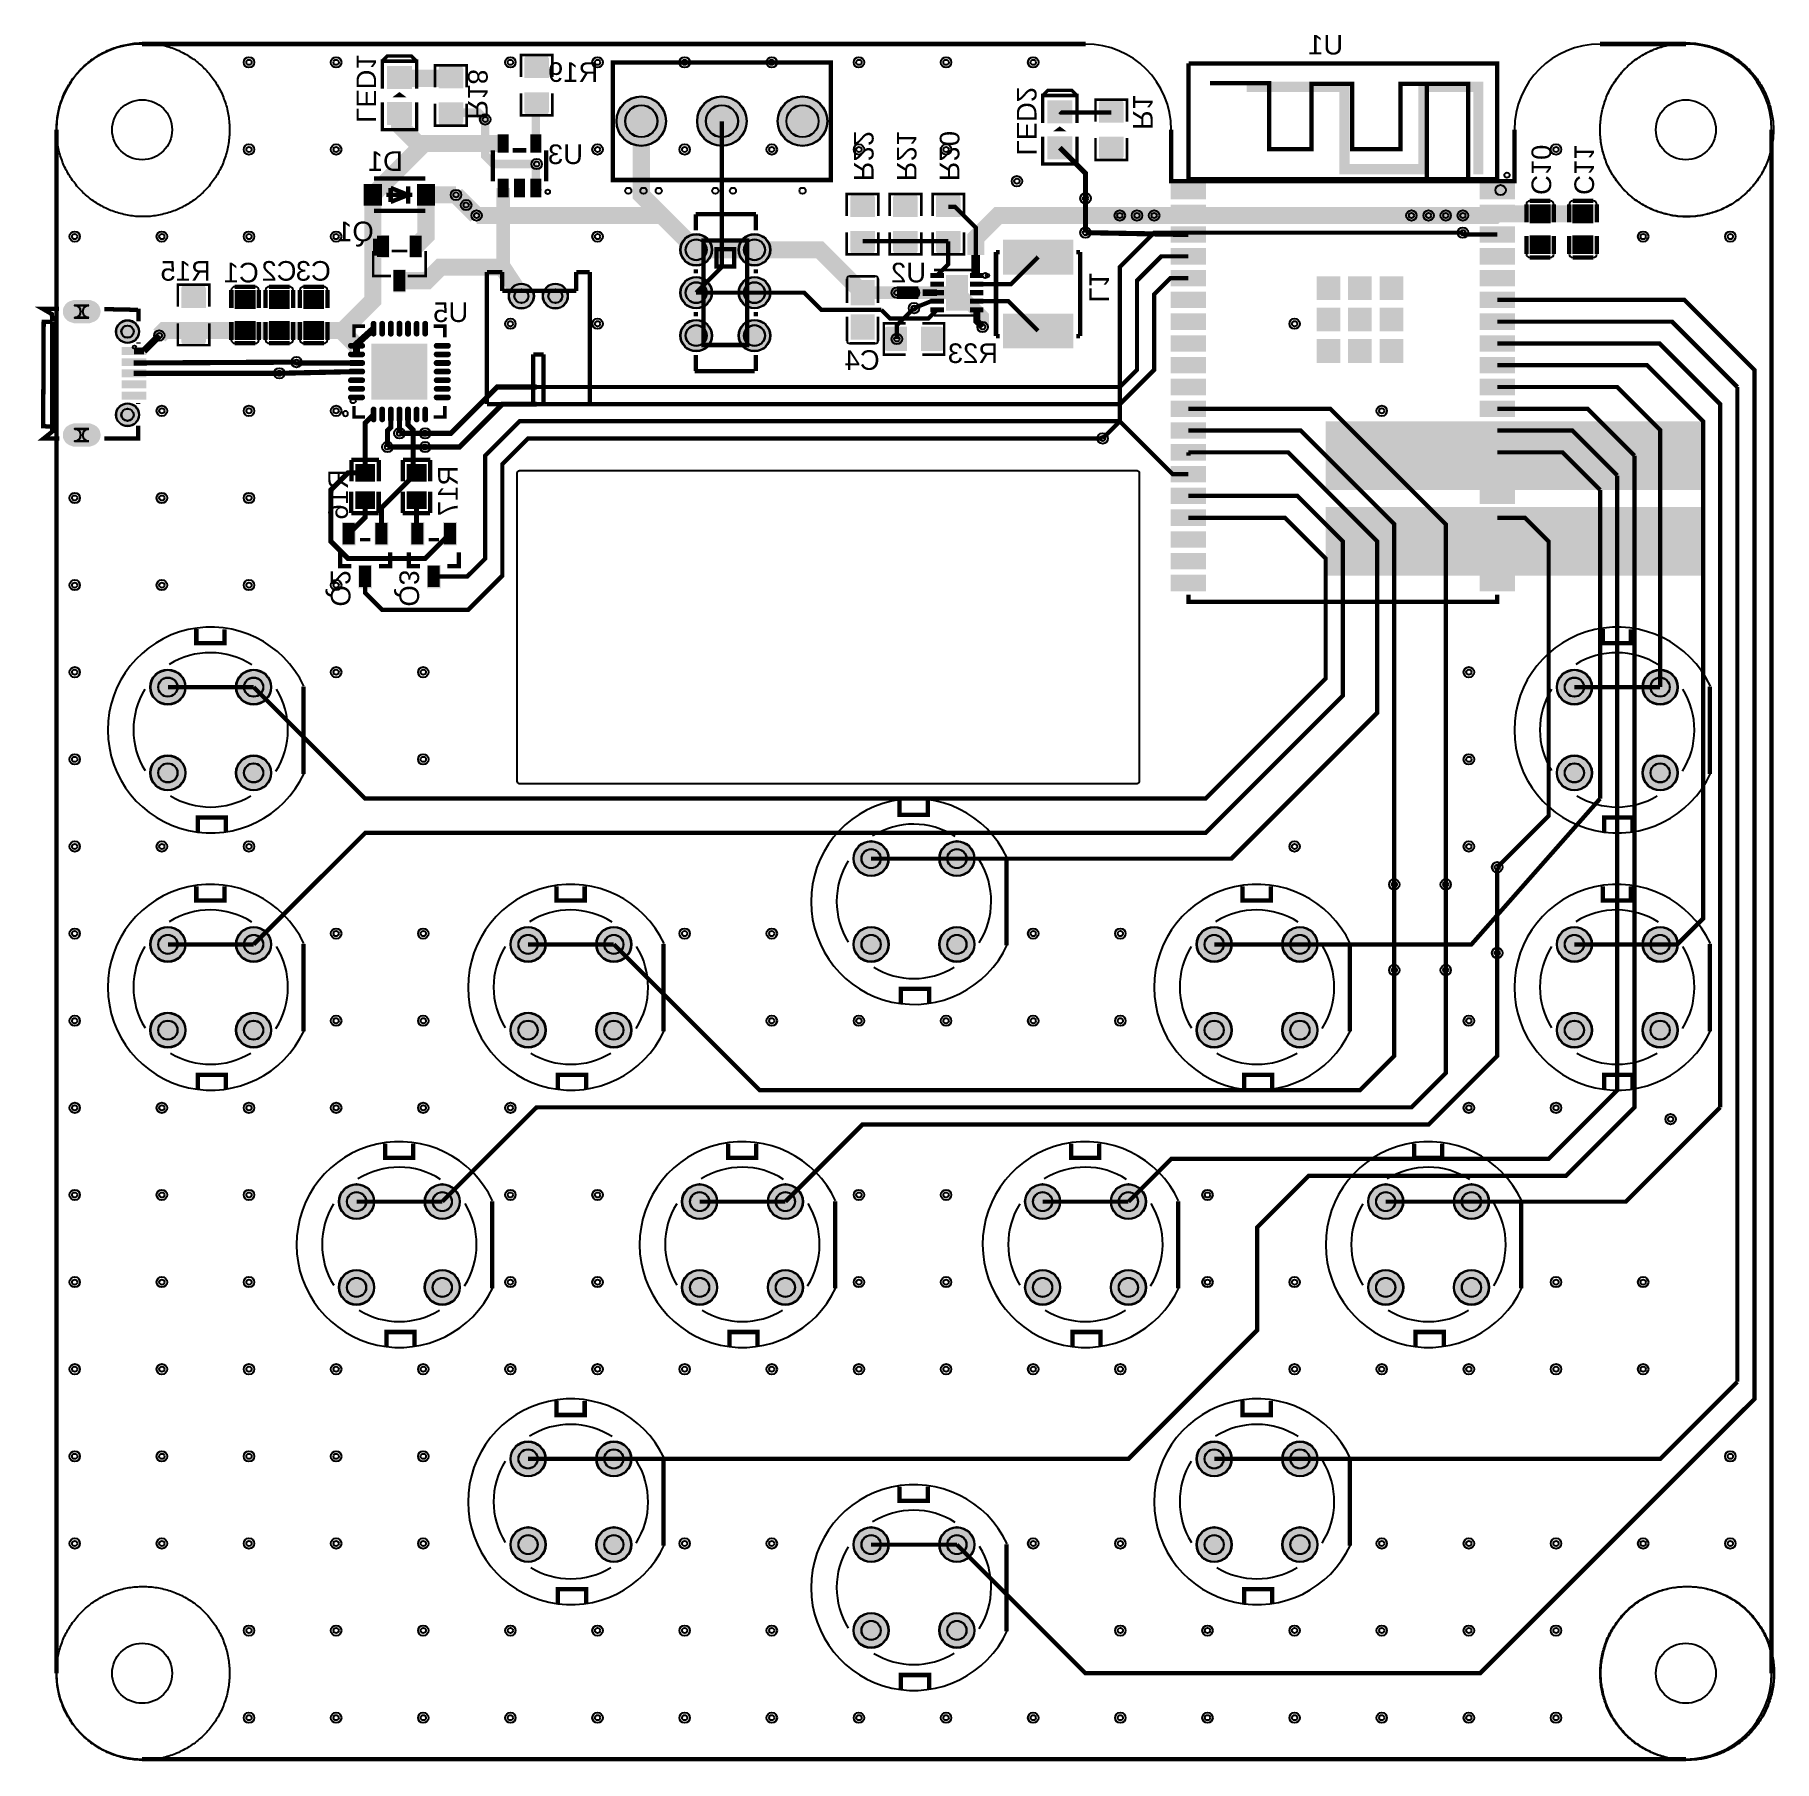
# Model space of a CAD drawing. Header units: millimetres. Extents: x -1 to 100, y 0 to 101.
import ezdxf

# ---------------------------------------------------------------- set-up
doc = ezdxf.new("R2010")
doc.units = ezdxf.units.MM
for name, color, linetype, true_color in [('BoardOutLine', 7, 'Continuous', 0xff00ff), ('BottomLayer', 7, 'Continuous', 0x0000ff), ('BottomPasteMaskLayer', 7, 'Continuous', 0x800000), ('BottomSilkLayer', 7, 'Continuous', 0x66cc33), ('BottomSolderMaskLayer', 7, 'Continuous', 0xaa00ff), ('Document', 7, 'Continuous', 0xffffff), ('Hole', 7, 'Continuous', 0x222222), ('Multi-Layer', 7, 'Continuous', 0xc0c0c0), ('TopLayer', 7, 'Continuous', 0xff0000), ('TopPasteMaskLayer', 7, 'Continuous', 0x808080), ('TopSilkLayer', 7, 'Continuous', 0xffcc00), ('TopSolderMaskLayer', 7, 'Continuous', 0x800080)]:
    doc.layers.add(name, color=color, linetype=linetype, true_color=true_color)
doc.styles.get("Standard").update_dxf_attribs({"font": 'arial.ttf'})

msp = doc.modelspace()

# ---------------------------------------------------------------- texts
at = {"layer": 'BottomSilkLayer', "text_generation_flag": 2}
for s, p in [('U1', (75.02, 99.39)), ('R19', (31.59, 97.79)), ('D1', (20.2, 92.6)), ('U3', (30.7, 93)), ('Q1', (18.5, 88.5)), ('R15', (9, 86.2)), ('C1', (11.8, 86.1)), ('C2', (14, 86.2)), ('C3', (16, 86.2)), ('U2', (50.7, 86.1)), ('U5', (24.01, 83.79)), ('C4', (48, 81)), ('R23', (54.9, 81.4))]:
    msp.add_text(s, height=1.143, dxfattribs=at).set_placement(p)
for s, rotation, p in [('LED1', 270, (17.5, 95.4)), ('R18', 270, (24, 95.6)), ('LED2', 270, (56, 93.5)), ('R1', 270, (62.77, 95)), ('R22', 270, (46.5, 92)), ('R21', 270, (49, 92)), ('R20', 270, (51.5, 92)), ('C10', 270, (86, 91.2)), ('C11', 270, (88.5, 91.2)), ('L1', 270, (60.23, 84.92)), ('R16', 90, (17, 75.2)), ('R17', 90, (23.4, 75.4)), ('Q2', 270, (16, 67.2)), ('Q3', 270, (20, 67.2))]:
    msp.add_text(s, height=1.143, rotation=rotation, dxfattribs=at).set_placement(p)

# ---------------------------------------------------------------- hatches: boundary and pattern name
at = {"layer": 'BottomLayer'}
for points in [[(20.7, 97.4), (20.7, 98.7), (19.3, 98.7), (19.3, 97.4)], [(22.31, 97.43), (23.69, 97.43), (23.69, 98.57), (22.31, 98.57)], [(28.69, 98.03), (27.31, 98.03), (27.31, 99.17), (28.69, 99.17)], [(20.7, 95.3), (20.7, 96.6), (19.3, 96.6), (19.3, 95.3)], [(22.31, 96.57), (23.69, 96.57), (23.69, 95.43), (22.31, 95.43)], [(28.69, 97.17), (27.31, 97.17), (27.31, 96.03), (28.69, 96.03)], [(59.2, 95.4), (59.2, 96.7), (57.8, 96.7), (57.8, 95.4)], [(60.81, 95.43), (62.19, 95.43), (62.19, 96.57), (60.81, 96.57)], [(25.75, 94.7), (25.75, 93.7), (26.35, 93.7), (26.35, 94.7)], [(27.65, 94.7), (27.65, 93.7), (28.25, 93.7), (28.25, 94.7)], [(59.2, 93.3), (59.2, 94.6), (57.8, 94.6), (57.8, 93.3)], [(60.81, 94.57), (62.19, 94.57), (62.19, 93.43), (60.81, 93.43)], [(18.95, 91.8), (17.95, 91.8), (17.95, 90.6), (18.95, 90.6)], [(22.05, 91.8), (21.05, 91.8), (21.05, 90.6), (22.05, 90.6)], [(25.75, 92.1), (25.75, 91.1), (26.35, 91.1), (26.35, 92.1)], [(26.7, 92.1), (26.7, 91.1), (27.3, 91.1), (27.3, 92.1)], [(27.65, 92.1), (27.65, 91.1), (28.25, 91.1), (28.25, 92.1)], [(67, 91.88), (65, 91.88), (65, 90.98), (67, 90.98)], [(85, 91.88), (83, 91.88), (83, 90.98), (85, 90.98)], [(47.69, 89.93), (46.31, 89.93), (46.31, 91.07), (47.69, 91.07)], [(50.19, 89.93), (48.81, 89.93), (48.81, 91.07), (50.19, 91.07)], [(51.31, 89.93), (52.69, 89.93), (52.69, 91.07), (51.31, 91.07)], [(67, 90.61), (65, 90.61), (65, 89.71), (67, 89.71)], [(85, 90.61), (83, 90.61), (83, 89.71), (85, 89.71)], [(87.05, 89.6), (87.05, 90.6), (85.95, 90.6), (85.95, 89.6)], [(89.55, 89.6), (89.55, 90.6), (88.45, 90.6), (88.45, 89.6)], [(67, 89.34), (65, 89.34), (65, 88.44), (67, 88.44)], [(85, 89.34), (83, 89.34), (83, 88.44), (85, 88.44)], [(19.4, 87.58), (19.4, 88.82), (18.7, 88.82), (18.7, 87.58)], [(21.3, 87.58), (21.3, 88.82), (20.6, 88.82), (20.6, 87.58)], [(47.69, 89.07), (46.31, 89.07), (46.31, 87.93), (47.69, 87.93)], [(50.19, 89.07), (48.81, 89.07), (48.81, 87.93), (50.19, 87.93)], [(51.31, 89.07), (52.69, 89.07), (52.69, 87.93), (51.31, 87.93)], [(59.23, 86.58), (59.23, 88.58), (55.23, 88.58), (55.23, 86.58)], [(87.05, 87.8), (87.05, 88.8), (85.95, 88.8), (85.95, 87.8)], [(89.55, 87.8), (89.55, 88.8), (88.45, 88.8), (88.45, 87.8)], [(67, 88.07), (65, 88.07), (65, 87.17), (67, 87.17)], [(85, 88.07), (83, 88.07), (83, 87.17), (85, 87.17)], [(20.35, 85.58), (20.35, 86.82), (19.65, 86.82), (19.65, 85.58)], [(46.32, 84.8), (47.68, 84.8), (47.68, 86.21), (46.32, 86.21)], [(51.01, 86.64), (51.68, 86.64), (51.68, 86.36), (51.01, 86.36)], [(53.12, 86.5), (51.88, 86.5), (51.88, 84.5), (53.12, 84.5)], [(53.99, 86.64), (53.32, 86.64), (53.32, 86.36), (53.99, 86.36)], [(67, 86.8), (65, 86.8), (65, 85.9), (67, 85.9)], [(74.83, 86.43), (73.5, 86.43), (73.5, 85.1), (74.83, 85.1)], [(76.66, 86.43), (75.33, 86.43), (75.33, 85.1), (76.66, 85.1)], [(78.5, 86.43), (77.17, 86.43), (77.17, 85.1), (78.5, 85.1)], [(85, 86.8), (83, 86.8), (83, 85.9), (85, 85.9)], [(8.69, 84.63), (7.31, 84.63), (7.31, 85.77), (8.69, 85.77)], [(10.45, 85.6), (10.45, 84.6), (11.55, 84.6), (11.55, 85.6)], [(12.45, 85.6), (12.45, 84.6), (13.55, 84.6), (13.55, 85.6)], [(14.45, 85.6), (14.45, 84.6), (15.55, 84.6), (15.55, 85.6)], [(51.01, 86.14), (51.68, 86.14), (51.68, 85.86), (51.01, 85.86)], [(51.01, 85.64), (51.68, 85.64), (51.68, 85.36), (51.01, 85.36)], [(53.99, 86.14), (53.32, 86.14), (53.32, 85.86), (53.99, 85.86)], [(53.99, 85.64), (53.32, 85.64), (53.32, 85.36), (53.99, 85.36)], [(67, 85.53), (65, 85.53), (65, 84.63), (67, 84.63)], [(85, 85.53), (83, 85.53), (83, 84.63), (85, 84.63)], [(46.32, 84.2), (47.68, 84.2), (47.68, 82.79), (46.32, 82.79)], [(51.01, 85.14), (51.68, 85.14), (51.68, 84.86), (51.01, 84.86)], [(51.01, 84.64), (51.68, 84.64), (51.68, 84.36), (51.01, 84.36)], [(53.99, 85.14), (53.32, 85.14), (53.32, 84.86), (53.99, 84.86)], [(53.99, 84.64), (53.32, 84.64), (53.32, 84.36), (53.99, 84.36)], [(59.23, 82.27), (59.23, 84.27), (55.23, 84.27), (55.23, 82.27)], [(67, 84.26), (65, 84.26), (65, 83.36), (67, 83.36)], [(74.83, 84.6), (73.5, 84.6), (73.5, 83.27), (74.83, 83.27)], [(76.66, 84.6), (75.33, 84.6), (75.33, 83.27), (76.66, 83.27)], [(78.5, 84.6), (77.17, 84.6), (77.17, 83.27), (78.5, 83.27)], [(85, 84.26), (83, 84.26), (83, 83.36), (85, 83.36)], [(8.69, 83.77), (7.31, 83.77), (7.31, 82.63), (8.69, 82.63)], [(10.45, 83.8), (10.45, 82.8), (11.55, 82.8), (11.55, 83.8)], [(12.45, 83.8), (12.45, 82.8), (13.55, 82.8), (13.55, 83.8)], [(14.45, 83.8), (14.45, 82.8), (15.55, 82.8), (15.55, 83.8)], [(18.64, 83.09, -0.785398), (18.36, 83.09), (18.36, 83.71, -0.785398), (18.64, 83.71)], [(19.14, 83.09, -0.785398), (18.86, 83.09), (18.86, 83.71, -0.785398), (19.14, 83.71)], [(19.64, 83.09, -0.785398), (19.36, 83.09), (19.36, 83.71, -0.785398), (19.64, 83.71)], [(20.14, 83.09, -0.785398), (19.86, 83.09), (19.86, 83.71, -0.785398), (20.14, 83.71)], [(20.64, 83.09, -0.785398), (20.36, 83.09), (20.36, 83.71, -0.785398), (20.64, 83.71)], [(21.14, 83.09, -0.785398), (20.86, 83.09), (20.86, 83.71, -0.785398), (21.14, 83.71)], [(21.64, 83.09, -0.785398), (21.36, 83.09), (21.36, 83.71, -0.785398), (21.64, 83.71)], [(49.57, 82.11), (49.57, 83.49), (48.43, 83.49), (48.43, 82.11)], [(50.43, 82.11), (50.43, 83.49), (51.57, 83.49), (51.57, 82.11)], [(17.19, 82.26, -0.785398), (17.19, 82.54), (17.81, 82.54, -0.785398), (17.81, 82.26)], [(18.4, 79.3), (21.6, 79.3), (21.6, 82.5), (18.4, 82.5)], [(22.19, 82.26, -0.785398), (22.19, 82.54), (22.81, 82.54, -0.785398), (22.81, 82.26)], [(67, 82.99), (65, 82.99), (65, 82.09), (67, 82.09)], [(74.83, 82.76), (73.5, 82.76), (73.5, 81.43), (74.83, 81.43)], [(76.66, 82.76), (75.33, 82.76), (75.33, 81.43), (76.66, 81.43)], [(78.5, 82.76), (77.17, 82.76), (77.17, 81.43), (78.5, 81.43)], [(85, 82.99), (83, 82.99), (83, 82.09), (85, 82.09)], [(17.19, 81.76, -0.785398), (17.19, 82.04), (17.81, 82.04, -0.785398), (17.81, 81.76)], [(17.19, 81.26, -0.785398), (17.19, 81.54), (17.81, 81.54, -0.785398), (17.81, 81.26)], [(22.19, 81.76, -0.785398), (22.19, 82.04), (22.81, 82.04, -0.785398), (22.81, 81.76)], [(22.19, 81.26, -0.785398), (22.19, 81.54), (22.81, 81.54, -0.785398), (22.81, 81.26)], [(67, 81.72), (65, 81.72), (65, 80.82), (67, 80.82)], [(85, 81.72), (83, 81.72), (83, 80.82), (85, 80.82)], [(17.19, 80.76, -0.785398), (17.19, 81.04), (17.81, 81.04, -0.785398), (17.81, 80.76)], [(17.19, 80.26, -0.785398), (17.19, 80.54), (17.81, 80.54, -0.785398), (17.81, 80.26)], [(22.19, 80.76, -0.785398), (22.19, 81.04), (22.81, 81.04, -0.785398), (22.81, 80.76)], [(22.19, 80.26, -0.785398), (22.19, 80.54), (22.81, 80.54, -0.785398), (22.81, 80.26)], [(67, 80.45), (65, 80.45), (65, 79.55), (67, 79.55)], [(85, 80.45), (83, 80.45), (83, 79.55), (85, 79.55)], [(17.19, 79.76, -0.785398), (17.19, 80.04), (17.81, 80.04, -0.785398), (17.81, 79.76)], [(17.19, 79.26, -0.785398), (17.19, 79.54), (17.81, 79.54, -0.785398), (17.81, 79.26)], [(22.19, 79.76, -0.785398), (22.19, 80.04), (22.81, 80.04, -0.785398), (22.81, 79.76)], [(22.19, 79.26, -0.785398), (22.19, 79.54), (22.81, 79.54, -0.785398), (22.81, 79.26)], [(67, 79.18), (65, 79.18), (65, 78.28), (67, 78.28)], [(85, 79.18), (83, 79.18), (83, 78.28), (85, 78.28)], [(18.64, 78.09, -0.785398), (18.36, 78.09), (18.36, 78.71, -0.785398), (18.64, 78.71)], [(19.14, 78.09, -0.785398), (18.86, 78.09), (18.86, 78.71, -0.785398), (19.14, 78.71)], [(19.64, 78.09, -0.785398), (19.36, 78.09), (19.36, 78.71, -0.785398), (19.64, 78.71)], [(20.14, 78.09, -0.785398), (19.86, 78.09), (19.86, 78.71, -0.785398), (20.14, 78.71)], [(20.64, 78.09, -0.785398), (20.36, 78.09), (20.36, 78.71, -0.785398), (20.64, 78.71)], [(21.14, 78.09, -0.785398), (20.86, 78.09), (20.86, 78.71, -0.785398), (21.14, 78.71)], [(21.64, 78.09, -0.785398), (21.36, 78.09), (21.36, 78.71, -0.785398), (21.64, 78.71)], [(67, 77.91), (65, 77.91), (65, 77.01), (67, 77.01)], [(85, 77.91), (83, 77.91), (83, 77.01), (85, 77.01)], [(67, 76.64), (65, 76.64), (65, 75.74), (67, 75.74)], [(85, 76.64), (83, 76.64), (83, 75.74), (85, 75.74)], [(17.45, 75.5), (17.45, 74.5), (18.55, 74.5), (18.55, 75.5)], [(20.45, 75.5), (20.45, 74.5), (21.55, 74.5), (21.55, 75.5)], [(67, 75.37), (65, 75.37), (65, 74.47), (67, 74.47)], [(85, 75.37), (83, 75.37), (83, 74.47), (85, 74.47)], [(67, 74.1), (65, 74.1), (65, 73.2), (67, 73.2)], [(85, 74.1), (83, 74.1), (83, 73.2), (85, 73.2)], [(17.45, 73.9), (17.45, 72.9), (18.55, 72.9), (18.55, 73.9)], [(20.45, 73.9), (20.45, 72.9), (21.55, 72.9), (21.55, 73.9)], [(17.4, 72.07), (16.7, 72.07), (16.7, 70.82), (17.4, 70.82)], [(19.3, 72.07), (18.6, 72.07), (18.6, 70.82), (19.3, 70.82)], [(21.4, 72.07), (20.7, 72.07), (20.7, 70.82), (21.4, 70.82)], [(23.3, 72.07), (22.6, 72.07), (22.6, 70.82), (23.3, 70.82)], [(67, 72.83), (65, 72.83), (65, 71.93), (67, 71.93)], [(85, 72.83), (83, 72.83), (83, 71.93), (85, 71.93)], [(67, 71.56), (65, 71.56), (65, 70.66), (67, 70.66)], [(85, 71.56), (83, 71.56), (83, 70.66), (85, 70.66)], [(67, 70.29), (65, 70.29), (65, 69.39), (67, 69.39)], [(85, 70.29), (83, 70.29), (83, 69.39), (85, 69.39)], [(18.35, 69.58), (17.65, 69.58), (17.65, 68.33), (18.35, 68.33)], [(22.35, 69.58), (21.65, 69.58), (21.65, 68.33), (22.35, 68.33)], [(67, 69.02), (65, 69.02), (65, 68.12), (67, 68.12)], [(85, 69.02), (83, 69.02), (83, 68.12), (85, 68.12)]]:
    msp.add_hatch(color=256, dxfattribs=at).paths.add_polyline_path(points)
at = {"layer": 'BottomPasteMaskLayer'}
for points in [[(20.7, 97.4), (20.7, 98.7), (19.3, 98.7), (19.3, 97.4)], [(22.36, 97.45), (22.78, 97.45), (22.78, 97.9), (23.23, 97.9), (23.23, 97.46), (23.64, 97.45), (23.69, 97.5), (23.69, 98.65), (23.64, 98.7), (22.36, 98.7), (22.31, 98.65), (22.31, 97.5)], [(28.64, 99.3), (27.36, 99.3), (27.31, 99.25), (27.31, 98.1), (27.36, 98.05), (27.77, 98.05), (27.77, 98.5), (28.22, 98.5), (28.22, 98.06), (28.64, 98.05), (28.69, 98.1), (28.69, 99.25)], [(20.7, 95.3), (20.7, 96.6), (19.3, 96.6), (19.3, 95.3)], [(22.36, 95.3), (23.64, 95.3), (23.69, 95.35), (23.69, 96.5), (23.64, 96.55), (23.23, 96.56), (23.23, 96.11), (22.78, 96.11), (22.78, 96.55), (22.36, 96.55), (22.31, 96.5), (22.31, 95.35)], [(28.64, 97.15), (28.22, 97.15), (28.22, 96.71), (27.77, 96.71), (27.77, 97.15), (27.36, 97.15), (27.31, 97.1), (27.31, 95.95), (27.36, 95.9), (28.64, 95.9), (28.69, 95.95), (28.69, 97.1)], [(59.2, 95.4), (59.2, 96.7), (57.8, 96.7), (57.8, 95.4)], [(60.86, 95.45), (61.28, 95.45), (61.28, 95.89), (61.73, 95.89), (61.73, 95.46), (62.14, 95.45), (62.19, 95.5), (62.19, 96.65), (62.14, 96.7), (60.86, 96.7), (60.81, 96.65), (60.81, 95.5)], [(25.75, 94.7), (25.75, 93.7), (26.35, 93.7), (26.35, 94.7)], [(27.65, 94.7), (27.65, 93.7), (28.25, 93.7), (28.25, 94.7)], [(59.2, 93.3), (59.2, 94.6), (57.8, 94.6), (57.8, 93.3)], [(60.86, 93.3), (62.14, 93.3), (62.19, 93.35), (62.19, 94.5), (62.14, 94.55), (61.73, 94.56), (61.73, 94.11), (61.28, 94.11), (61.28, 94.55), (60.86, 94.55), (60.81, 94.5), (60.81, 93.35)], [(18.95, 91.8), (17.95, 91.8), (17.95, 90.6), (18.95, 90.6)], [(22.05, 91.8), (21.05, 91.8), (21.05, 90.6), (22.05, 90.6)], [(25.75, 92.1), (25.75, 91.1), (26.35, 91.1), (26.35, 92.1)], [(26.7, 92.1), (26.7, 91.1), (27.3, 91.1), (27.3, 92.1)], [(27.65, 92.1), (27.65, 91.1), (28.25, 91.1), (28.25, 92.1)], [(67, 91.88), (65, 91.88), (65, 90.98), (67, 90.98)], [(85, 91.88), (83, 91.88), (83, 90.98), (85, 90.98)], [(47.64, 91.2), (46.36, 91.2), (46.31, 91.15), (46.31, 90), (46.36, 89.95), (46.77, 89.94), (46.77, 90.39), (47.22, 90.39), (47.22, 89.95), (47.64, 89.95), (47.69, 90), (47.69, 91.15)], [(50.14, 91.2), (48.86, 91.2), (48.81, 91.15), (48.81, 90), (48.86, 89.95), (49.27, 89.94), (49.27, 90.39), (49.72, 90.39), (49.72, 89.95), (50.14, 89.95), (50.19, 90), (50.19, 91.15)], [(51.36, 89.95), (51.78, 89.95), (51.78, 90.39), (52.23, 90.39), (52.23, 89.95), (52.64, 89.95), (52.69, 90), (52.69, 91.15), (52.64, 91.2), (51.36, 91.2), (51.31, 91.15), (51.31, 90)], [(67, 90.61), (65, 90.61), (65, 89.71), (67, 89.71)], [(85, 90.61), (83, 90.61), (83, 89.71), (85, 89.71)], [(87.05, 89.6), (87.05, 90.6), (85.95, 90.6), (85.95, 89.6)], [(89.55, 89.6), (89.55, 90.6), (88.45, 90.6), (88.45, 89.6)], [(67, 89.34), (65, 89.34), (65, 88.44), (67, 88.44)], [(85, 89.34), (83, 89.34), (83, 88.44), (85, 88.44)], [(19.4, 87.58), (19.4, 88.82), (18.7, 88.82), (18.7, 87.58)], [(21.3, 87.58), (21.3, 88.82), (20.6, 88.82), (20.6, 87.58)], [(47.64, 89.05), (47.22, 89.05), (47.22, 88.61), (46.77, 88.61), (46.77, 89.04), (46.36, 89.05), (46.31, 89), (46.31, 87.85), (46.36, 87.8), (47.64, 87.8), (47.69, 87.85), (47.69, 89)], [(50.14, 89.05), (49.72, 89.05), (49.72, 88.61), (49.27, 88.61), (49.27, 89.04), (48.86, 89.05), (48.81, 89), (48.81, 87.85), (48.86, 87.8), (50.14, 87.8), (50.19, 87.85), (50.19, 89)], [(51.36, 87.8), (52.64, 87.8), (52.69, 87.85), (52.69, 89), (52.64, 89.05), (52.23, 89.06), (52.23, 88.61), (51.78, 88.61), (51.78, 89.04), (51.36, 89.05), (51.31, 89), (51.31, 87.85)], [(59.23, 86.58), (59.23, 88.58), (55.23, 88.58), (55.23, 86.58)], [(87.05, 87.8), (87.05, 88.8), (85.95, 88.8), (85.95, 87.8)], [(89.55, 87.8), (89.55, 88.8), (88.45, 88.8), (88.45, 87.8)], [(67, 88.07), (65, 88.07), (65, 87.17), (67, 87.17)], [(85, 88.07), (83, 88.07), (83, 87.17), (85, 87.17)], [(20.35, 85.58), (20.35, 86.82), (19.65, 86.82), (19.65, 85.58)], [(46.38, 84.97), (46.8, 84.97), (46.8, 85.42), (47.25, 85.42), (47.25, 84.98), (47.66, 84.97), (47.71, 85.02), (47.71, 86.17), (47.66, 86.22), (46.38, 86.22), (46.33, 86.17), (46.33, 85.02)], [(51.01, 86.64), (51.68, 86.64), (51.68, 86.36), (51.01, 86.36)], [(53.12, 86.5), (51.88, 86.5), (51.88, 84.5), (53.12, 84.5)], [(53.99, 86.64), (53.32, 86.64), (53.32, 86.36), (53.99, 86.36)], [(67, 86.8), (65, 86.8), (65, 85.9), (67, 85.9)], [(74.83, 86.43), (73.5, 86.43), (73.5, 85.1), (74.83, 85.1)], [(76.66, 86.43), (75.33, 86.43), (75.33, 85.1), (76.66, 85.1)], [(78.5, 86.43), (77.17, 86.43), (77.17, 85.1), (78.5, 85.1)], [(85, 86.8), (83, 86.8), (83, 85.9), (85, 85.9)], [(8.64, 85.9), (7.36, 85.9), (7.31, 85.85), (7.31, 84.7), (7.36, 84.65), (7.77, 84.64), (7.77, 85.09), (8.22, 85.09), (8.22, 84.65), (8.64, 84.65), (8.69, 84.7), (8.69, 85.85)], [(10.45, 85.6), (10.45, 84.6), (11.55, 84.6), (11.55, 85.6)], [(12.45, 85.6), (12.45, 84.6), (13.55, 84.6), (13.55, 85.6)], [(14.45, 85.6), (14.45, 84.6), (15.55, 84.6), (15.55, 85.6)], [(51.01, 86.14), (51.68, 86.14), (51.68, 85.86), (51.01, 85.86)], [(51.01, 85.64), (51.68, 85.64), (51.68, 85.36), (51.01, 85.36)], [(53.99, 86.14), (53.32, 86.14), (53.32, 85.86), (53.99, 85.86)], [(53.99, 85.64), (53.32, 85.64), (53.32, 85.36), (53.99, 85.36)], [(67, 85.53), (65, 85.53), (65, 84.63), (67, 84.63)], [(85, 85.53), (83, 85.53), (83, 84.63), (85, 84.63)], [(51.01, 85.14), (51.68, 85.14), (51.68, 84.86), (51.01, 84.86)], [(51.01, 84.64), (51.68, 84.64), (51.68, 84.36), (51.01, 84.36)], [(53.99, 85.14), (53.32, 85.14), (53.32, 84.86), (53.99, 84.86)], [(53.99, 84.64), (53.32, 84.64), (53.32, 84.36), (53.99, 84.36)], [(59.23, 82.27), (59.23, 84.27), (55.23, 84.27), (55.23, 82.27)], [(67, 84.26), (65, 84.26), (65, 83.36), (67, 83.36)], [(74.83, 84.6), (73.5, 84.6), (73.5, 83.27), (74.83, 83.27)], [(76.66, 84.6), (75.33, 84.6), (75.33, 83.27), (76.66, 83.27)], [(78.5, 84.6), (77.17, 84.6), (77.17, 83.27), (78.5, 83.27)], [(85, 84.26), (83, 84.26), (83, 83.36), (85, 83.36)], [(8.64, 83.75), (8.22, 83.75), (8.22, 83.31), (7.77, 83.31), (7.77, 83.74), (7.36, 83.75), (7.31, 83.7), (7.31, 82.55), (7.36, 82.5), (8.64, 82.5), (8.69, 82.55), (8.69, 83.7)], [(10.45, 83.8), (10.45, 82.8), (11.55, 82.8), (11.55, 83.8)], [(12.45, 83.8), (12.45, 82.8), (13.55, 82.8), (13.55, 83.8)], [(14.45, 83.8), (14.45, 82.8), (15.55, 82.8), (15.55, 83.8)], [(18.64, 83.09, -0.785398), (18.36, 83.09), (18.36, 83.71, -0.785398), (18.64, 83.71)], [(19.14, 83.09, -0.785398), (18.86, 83.09), (18.86, 83.71, -0.785398), (19.14, 83.71)], [(19.64, 83.09, -0.785398), (19.36, 83.09), (19.36, 83.71, -0.785398), (19.64, 83.71)], [(20.14, 83.09, -0.785398), (19.86, 83.09), (19.86, 83.71, -0.785398), (20.14, 83.71)], [(20.64, 83.09, -0.785398), (20.36, 83.09), (20.36, 83.71, -0.785398), (20.64, 83.71)], [(21.14, 83.09, -0.785398), (20.86, 83.09), (20.86, 83.71, -0.785398), (21.14, 83.71)], [(21.64, 83.09, -0.785398), (21.36, 83.09), (21.36, 83.71, -0.785398), (21.64, 83.71)], [(46.38, 82.82), (47.66, 82.82), (47.71, 82.87), (47.71, 84.02), (47.66, 84.07), (47.25, 84.08), (47.25, 83.63), (46.8, 83.63), (46.8, 84.07), (46.38, 84.07), (46.33, 84.02), (46.33, 82.87)], [(49.55, 82.16), (49.55, 82.58), (49.11, 82.58), (49.11, 83.03), (49.54, 83.03), (49.55, 83.44), (49.5, 83.49), (48.35, 83.49), (48.3, 83.44), (48.3, 82.16), (48.35, 82.11), (49.5, 82.11)], [(51.7, 82.16), (51.7, 83.44), (51.65, 83.49), (50.5, 83.49), (50.45, 83.44), (50.44, 83.03), (50.89, 83.03), (50.89, 82.58), (50.45, 82.58), (50.45, 82.16), (50.5, 82.11), (51.65, 82.11)], [(17.19, 82.26, -0.785398), (17.19, 82.54), (17.81, 82.54, -0.785398), (17.81, 82.26)], [(18.4, 79.3), (21.6, 79.3), (21.6, 82.5), (18.4, 82.5)], [(22.19, 82.26, -0.785398), (22.19, 82.54), (22.81, 82.54, -0.785398), (22.81, 82.26)], [(67, 82.99), (65, 82.99), (65, 82.09), (67, 82.09)], [(74.83, 82.76), (73.5, 82.76), (73.5, 81.43), (74.83, 81.43)], [(76.66, 82.76), (75.33, 82.76), (75.33, 81.43), (76.66, 81.43)], [(78.5, 82.76), (77.17, 82.76), (77.17, 81.43), (78.5, 81.43)], [(85, 82.99), (83, 82.99), (83, 82.09), (85, 82.09)], [(17.19, 81.76, -0.785398), (17.19, 82.04), (17.81, 82.04, -0.785398), (17.81, 81.76)], [(17.19, 81.26, -0.785398), (17.19, 81.54), (17.81, 81.54, -0.785398), (17.81, 81.26)], [(22.19, 81.76, -0.785398), (22.19, 82.04), (22.81, 82.04, -0.785398), (22.81, 81.76)], [(22.19, 81.26, -0.785398), (22.19, 81.54), (22.81, 81.54, -0.785398), (22.81, 81.26)], [(67, 81.72), (65, 81.72), (65, 80.82), (67, 80.82)], [(85, 81.72), (83, 81.72), (83, 80.82), (85, 80.82)], [(17.19, 80.76, -0.785398), (17.19, 81.04), (17.81, 81.04, -0.785398), (17.81, 80.76)], [(17.19, 80.26, -0.785398), (17.19, 80.54), (17.81, 80.54, -0.785398), (17.81, 80.26)], [(22.19, 80.76, -0.785398), (22.19, 81.04), (22.81, 81.04, -0.785398), (22.81, 80.76)], [(22.19, 80.26, -0.785398), (22.19, 80.54), (22.81, 80.54, -0.785398), (22.81, 80.26)], [(67, 80.45), (65, 80.45), (65, 79.55), (67, 79.55)], [(85, 80.45), (83, 80.45), (83, 79.55), (85, 79.55)], [(17.19, 79.76, -0.785398), (17.19, 80.04), (17.81, 80.04, -0.785398), (17.81, 79.76)], [(17.19, 79.26, -0.785398), (17.19, 79.54), (17.81, 79.54, -0.785398), (17.81, 79.26)], [(22.19, 79.76, -0.785398), (22.19, 80.04), (22.81, 80.04, -0.785398), (22.81, 79.76)], [(22.19, 79.26, -0.785398), (22.19, 79.54), (22.81, 79.54, -0.785398), (22.81, 79.26)], [(67, 79.18), (65, 79.18), (65, 78.28), (67, 78.28)], [(85, 79.18), (83, 79.18), (83, 78.28), (85, 78.28)], [(18.64, 78.09, -0.785398), (18.36, 78.09), (18.36, 78.71, -0.785398), (18.64, 78.71)], [(19.14, 78.09, -0.785398), (18.86, 78.09), (18.86, 78.71, -0.785398), (19.14, 78.71)], [(19.64, 78.09, -0.785398), (19.36, 78.09), (19.36, 78.71, -0.785398), (19.64, 78.71)], [(20.14, 78.09, -0.785398), (19.86, 78.09), (19.86, 78.71, -0.785398), (20.14, 78.71)], [(20.64, 78.09, -0.785398), (20.36, 78.09), (20.36, 78.71, -0.785398), (20.64, 78.71)], [(21.14, 78.09, -0.785398), (20.86, 78.09), (20.86, 78.71, -0.785398), (21.14, 78.71)], [(21.64, 78.09, -0.785398), (21.36, 78.09), (21.36, 78.71, -0.785398), (21.64, 78.71)], [(67, 77.91), (65, 77.91), (65, 77.01), (67, 77.01)], [(85, 77.91), (83, 77.91), (83, 77.01), (85, 77.01)], [(67, 76.64), (65, 76.64), (65, 75.74), (67, 75.74)], [(85, 76.64), (83, 76.64), (83, 75.74), (85, 75.74)], [(17.45, 75.5), (17.45, 74.5), (18.55, 74.5), (18.55, 75.5)], [(20.45, 75.5), (20.45, 74.5), (21.55, 74.5), (21.55, 75.5)], [(67, 75.37), (65, 75.37), (65, 74.47), (67, 74.47)], [(85, 75.37), (83, 75.37), (83, 74.47), (85, 74.47)], [(67, 74.1), (65, 74.1), (65, 73.2), (67, 73.2)], [(85, 74.1), (83, 74.1), (83, 73.2), (85, 73.2)], [(17.45, 73.9), (17.45, 72.9), (18.55, 72.9), (18.55, 73.9)], [(20.45, 73.9), (20.45, 72.9), (21.55, 72.9), (21.55, 73.9)], [(17.4, 72.07), (16.7, 72.07), (16.7, 70.82), (17.4, 70.82)], [(19.3, 72.07), (18.6, 72.07), (18.6, 70.82), (19.3, 70.82)], [(21.4, 72.07), (20.7, 72.07), (20.7, 70.82), (21.4, 70.82)], [(23.3, 72.07), (22.6, 72.07), (22.6, 70.82), (23.3, 70.82)], [(67, 72.83), (65, 72.83), (65, 71.93), (67, 71.93)], [(85, 72.83), (83, 72.83), (83, 71.93), (85, 71.93)], [(67, 71.56), (65, 71.56), (65, 70.66), (67, 70.66)], [(85, 71.56), (83, 71.56), (83, 70.66), (85, 70.66)], [(67, 70.29), (65, 70.29), (65, 69.39), (67, 69.39)], [(85, 70.29), (83, 70.29), (83, 69.39), (85, 69.39)], [(18.35, 69.58), (17.65, 69.58), (17.65, 68.33), (18.35, 68.33)], [(22.35, 69.58), (21.65, 69.58), (21.65, 68.33), (22.35, 68.33)], [(67, 69.02), (65, 69.02), (65, 68.12), (67, 68.12)], [(85, 69.02), (83, 69.02), (83, 68.12), (85, 68.12)]]:
    msp.add_hatch(color=256, dxfattribs=at).paths.add_polyline_path(points)
at = {"layer": 'BottomSilkLayer'}
for points in [[(20.4, 96.9), (19.6, 96.9), (20, 97.2)], [(58.9, 94.9), (58.1, 94.9), (58.5, 95.2)]]:
    msp.add_hatch(color=256, dxfattribs=at).paths.add_polyline_path(points)
at = {"layer": 'BottomSolderMaskLayer'}
for points in [[(20.73, 97.38), (20.73, 98.72), (19.27, 98.72), (19.27, 97.38)], [(22.28, 97.41), (23.72, 97.41), (23.72, 98.59), (22.28, 98.59)], [(28.72, 98.01), (27.28, 98.01), (27.28, 99.19), (28.72, 99.19)], [(20.73, 95.28), (20.73, 96.62), (19.27, 96.62), (19.27, 95.28)], [(22.28, 96.59), (23.72, 96.59), (23.72, 95.41), (22.28, 95.41)], [(28.72, 97.19), (27.28, 97.19), (27.28, 96.01), (28.72, 96.01)], [(32.65, 95.5, 1), (35.55, 95.5, 1)], [(37.35, 95.5, 1), (40.25, 95.5, 1)], [(42.05, 95.5, 1), (44.95, 95.5, 1)], [(59.23, 95.38), (59.23, 96.72), (57.77, 96.72), (57.77, 95.38)], [(60.78, 95.41), (62.22, 95.41), (62.22, 96.59), (60.78, 96.59)], [(25.73, 94.74), (25.73, 93.66), (26.37, 93.66), (26.37, 94.74)], [(27.63, 94.74), (27.63, 93.66), (28.27, 93.66), (28.27, 94.74)], [(59.23, 93.28), (59.23, 94.62), (57.77, 94.62), (57.77, 93.28)], [(60.78, 94.59), (62.22, 94.59), (62.22, 93.41), (60.78, 93.41)], [(18.98, 91.83), (17.92, 91.83), (17.92, 90.57), (18.98, 90.57)], [(22.08, 91.83), (21.02, 91.83), (21.02, 90.57), (22.08, 90.57)], [(25.73, 92.14), (25.73, 91.06), (26.37, 91.06), (26.37, 92.14)], [(26.68, 92.14), (26.68, 91.06), (27.32, 91.06), (27.32, 92.14)], [(27.63, 92.14), (27.63, 91.06), (28.27, 91.06), (28.27, 92.14)], [(67.03, 91.91), (64.97, 91.91), (64.97, 90.95), (67.03, 90.95)], [(85.03, 91.91), (82.97, 91.91), (82.97, 90.95), (85.03, 90.95)], [(47.72, 89.91), (46.28, 89.91), (46.28, 91.09), (47.72, 91.09)], [(50.22, 89.91), (48.78, 89.91), (48.78, 91.09), (50.22, 91.09)], [(51.28, 89.91), (52.72, 89.91), (52.72, 91.09), (51.28, 91.09)], [(67.03, 90.64), (64.97, 90.64), (64.97, 89.68), (67.03, 89.68)], [(85.03, 90.64), (82.97, 90.64), (82.97, 89.68), (85.03, 89.68)], [(87.11, 89.55), (87.11, 90.65), (85.89, 90.65), (85.89, 89.55)], [(89.61, 89.55), (89.61, 90.65), (88.39, 90.65), (88.39, 89.55)], [(67.03, 89.37), (64.97, 89.37), (64.97, 88.41), (67.03, 88.41)], [(85.03, 89.37), (82.97, 89.37), (82.97, 88.41), (85.03, 88.41)], [(19.41, 87.53), (19.41, 88.87), (18.69, 88.87), (18.69, 87.53)], [(21.31, 87.53), (21.31, 88.87), (20.59, 88.87), (20.59, 87.53)], [(36.37, 88, 1), (38.23, 88, 1)], [(39.77, 88, 1), (41.63, 88, 1)], [(47.72, 89.09), (46.28, 89.09), (46.28, 87.91), (47.72, 87.91)], [(50.22, 89.09), (48.78, 89.09), (48.78, 87.91), (50.22, 87.91)], [(51.28, 89.09), (52.72, 89.09), (52.72, 87.91), (51.28, 87.91)], [(59.28, 86.56), (59.28, 88.59), (55.18, 88.59), (55.18, 86.56)], [(87.11, 87.75), (87.11, 88.85), (85.89, 88.85), (85.89, 87.75)], [(89.61, 87.75), (89.61, 88.85), (88.39, 88.85), (88.39, 87.75)], [(67.03, 88.1), (64.97, 88.1), (64.97, 87.14), (67.03, 87.14)], [(85.03, 88.1), (82.97, 88.1), (82.97, 87.14), (85.03, 87.14)], [(20.36, 85.53), (20.36, 86.87), (19.64, 86.87), (19.64, 85.53)], [(36.37, 85.5, 1), (38.23, 85.5, 1)], [(39.77, 85.5, 1), (41.63, 85.5, 1)], [(46.3, 84.77), (47.7, 84.77), (47.7, 86.23), (46.3, 86.23)], [(50.95, 86.65), (51.74, 86.65), (51.74, 86.35), (50.95, 86.35)], [(53.14, 86.54), (51.86, 86.54), (51.86, 84.46), (53.14, 84.46)], [(54.05, 86.65), (53.26, 86.65), (53.26, 86.35), (54.05, 86.35)], [(67.03, 86.83), (64.97, 86.83), (64.97, 85.87), (67.03, 85.87)], [(74.86, 86.46), (73.47, 86.46), (73.47, 85.07), (74.86, 85.07)], [(76.69, 86.46), (75.31, 86.46), (75.31, 85.07), (76.69, 85.07)], [(78.53, 86.46), (77.14, 86.46), (77.14, 85.07), (78.53, 85.07)], [(85.03, 86.83), (82.97, 86.83), (82.97, 85.87), (85.03, 85.87)], [(8.72, 84.61), (7.28, 84.61), (7.28, 85.79), (8.72, 85.79)], [(10.39, 85.65), (10.39, 84.55), (11.61, 84.55), (11.61, 85.65)], [(12.4, 85.65), (12.4, 84.55), (13.61, 84.55), (13.61, 85.65)], [(14.39, 85.65), (14.39, 84.55), (15.61, 84.55), (15.61, 85.65)], [(26.37, 85.3, 1), (27.85, 85.3, 1)], [(28.35, 85.3, 1), (29.83, 85.3, 1)], [(50.95, 86.15), (51.74, 86.15), (51.74, 85.85), (50.95, 85.85)], [(50.95, 85.65), (51.74, 85.65), (51.74, 85.35), (50.95, 85.35)], [(54.05, 86.15), (53.26, 86.15), (53.26, 85.85), (54.05, 85.85)], [(54.05, 85.65), (53.26, 85.65), (53.26, 85.35), (54.05, 85.35)], [(67.03, 85.56), (64.97, 85.56), (64.97, 84.6), (67.03, 84.6)], [(85.03, 85.56), (82.97, 85.56), (82.97, 84.6), (85.03, 84.6)], [(1.95, 85.08, -0.785398), (1.95, 83.72), (1.01, 83.72, -0.785398), (1.01, 85.08)], [(46.3, 84.23), (47.7, 84.23), (47.7, 82.77), (46.3, 82.77)], [(50.95, 85.15), (51.74, 85.15), (51.74, 84.85), (50.95, 84.85)], [(50.95, 84.65), (51.74, 84.65), (51.74, 84.35), (50.95, 84.35)], [(54.05, 85.15), (53.26, 85.15), (53.26, 84.85), (54.05, 84.85)], [(54.05, 84.65), (53.26, 84.65), (53.26, 84.35), (54.05, 84.35)], [(59.28, 82.26), (59.28, 84.28), (55.18, 84.28), (55.18, 82.26)], [(67.03, 84.29), (64.97, 84.29), (64.97, 83.33), (67.03, 83.33)], [(74.86, 84.62), (73.47, 84.62), (73.47, 83.24), (74.86, 83.24)], [(76.69, 84.62), (75.31, 84.62), (75.31, 83.24), (76.69, 83.24)], [(78.53, 84.62), (77.14, 84.62), (77.14, 83.24), (78.53, 83.24)], [(85.03, 84.29), (82.97, 84.29), (82.97, 83.33), (85.03, 83.33)], [(3.47, 83.23, 1), (4.82, 83.23, 1)], [(8.72, 83.79), (7.28, 83.79), (7.28, 82.61), (8.72, 82.61)], [(10.39, 83.85), (10.39, 82.75), (11.61, 82.75), (11.61, 83.85)], [(12.4, 83.85), (12.4, 82.75), (13.61, 82.75), (13.61, 83.85)], [(14.39, 83.85), (14.39, 82.75), (15.61, 82.75), (15.61, 83.85)], [(18.66, 83.07, -0.785398), (18.33, 83.07), (18.33, 83.73, -0.785398), (18.66, 83.73)], [(19.16, 83.07, -0.785398), (18.83, 83.07), (18.83, 83.73, -0.785398), (19.16, 83.73)], [(19.67, 83.07, -0.785398), (19.33, 83.07), (19.33, 83.73, -0.785398), (19.67, 83.73)], [(20.17, 83.07, -0.785398), (19.83, 83.07), (19.83, 83.73, -0.785398), (20.17, 83.73)], [(20.67, 83.07, -0.785398), (20.33, 83.07), (20.33, 83.73, -0.785398), (20.67, 83.73)], [(21.17, 83.07, -0.785398), (20.84, 83.07), (20.84, 83.73, -0.785398), (21.17, 83.73)], [(21.67, 83.07, -0.785398), (21.34, 83.07), (21.34, 83.73, -0.785398), (21.67, 83.73)], [(36.37, 83, 1), (38.23, 83, 1)], [(39.77, 83, 1), (41.63, 83, 1)], [(49.59, 82.09), (49.59, 83.51), (48.41, 83.51), (48.41, 82.09)], [(50.41, 82.09), (50.41, 83.51), (51.59, 83.51), (51.59, 82.09)], [(17.13, 82.24, -0.785398), (17.13, 82.57), (17.87, 82.57, -0.785398), (17.87, 82.24)], [(18.37, 79.27), (21.63, 79.27), (21.63, 82.53), (18.37, 82.53)], [(22.13, 82.24, -0.785398), (22.13, 82.57), (22.87, 82.57, -0.785398), (22.87, 82.24)], [(67.03, 83.02), (64.97, 83.02), (64.97, 82.06), (67.03, 82.06)], [(74.86, 82.79), (73.47, 82.79), (73.47, 81.4), (74.86, 81.4)], [(76.69, 82.79), (75.31, 82.79), (75.31, 81.4), (76.69, 81.4)], [(78.53, 82.79), (77.14, 82.79), (77.14, 81.4), (78.53, 81.4)], [(85.03, 83.02), (82.97, 83.02), (82.97, 82.06), (85.03, 82.06)], [(17.13, 81.74, -0.785398), (17.13, 82.07), (17.87, 82.07, -0.785398), (17.87, 81.74)], [(17.13, 81.23, -0.785398), (17.13, 81.57), (17.87, 81.57, -0.785398), (17.87, 81.23)], [(22.13, 81.74, -0.785398), (22.13, 82.07), (22.87, 82.07, -0.785398), (22.87, 81.74)], [(22.13, 81.23, -0.785398), (22.13, 81.57), (22.87, 81.57, -0.785398), (22.87, 81.23)], [(67.03, 81.75), (64.97, 81.75), (64.97, 80.79), (67.03, 80.79)], [(85.03, 81.75), (82.97, 81.75), (82.97, 80.79), (85.03, 80.79)], [(17.13, 80.73, -0.785398), (17.13, 81.07), (17.87, 81.07, -0.785398), (17.87, 80.73)], [(17.13, 80.23, -0.785398), (17.13, 80.56), (17.87, 80.56, -0.785398), (17.87, 80.23)], [(22.13, 80.73, -0.785398), (22.13, 81.07), (22.87, 81.07, -0.785398), (22.87, 80.73)], [(22.13, 80.23, -0.785398), (22.13, 80.56), (22.87, 80.56, -0.785398), (22.87, 80.23)], [(67.03, 80.48), (64.97, 80.48), (64.97, 79.52), (67.03, 79.52)], [(85.03, 80.48), (82.97, 80.48), (82.97, 79.52), (85.03, 79.52)], [(17.13, 79.73, -0.785398), (17.13, 80.06), (17.87, 80.06, -0.785398), (17.87, 79.73)], [(17.13, 79.23, -0.785398), (17.13, 79.56), (17.87, 79.56, -0.785398), (17.87, 79.23)], [(22.13, 79.73, -0.785398), (22.13, 80.06), (22.87, 80.06, -0.785398), (22.87, 79.73)], [(22.13, 79.23, -0.785398), (22.13, 79.56), (22.87, 79.56, -0.785398), (22.87, 79.23)], [(67.03, 79.21), (64.97, 79.21), (64.97, 78.25), (67.03, 78.25)], [(85.03, 79.21), (82.97, 79.21), (82.97, 78.25), (85.03, 78.25)], [(3.47, 78.38, 1), (4.82, 78.38, 1)], [(18.66, 78.07, -0.785398), (18.33, 78.07), (18.33, 78.73, -0.785398), (18.66, 78.73)], [(19.16, 78.07, -0.785398), (18.83, 78.07), (18.83, 78.73, -0.785398), (19.16, 78.73)], [(19.67, 78.07, -0.785398), (19.33, 78.07), (19.33, 78.73, -0.785398), (19.67, 78.73)], [(20.17, 78.07, -0.785398), (19.83, 78.07), (19.83, 78.73, -0.785398), (20.17, 78.73)], [(20.67, 78.07, -0.785398), (20.33, 78.07), (20.33, 78.73, -0.785398), (20.67, 78.73)], [(21.17, 78.07, -0.785398), (20.84, 78.07), (20.84, 78.73, -0.785398), (21.17, 78.73)], [(21.67, 78.07, -0.785398), (21.34, 78.07), (21.34, 78.73, -0.785398), (21.67, 78.73)], [(1.95, 77.88, -0.785398), (1.95, 76.52), (1.01, 76.52, -0.785398), (1.01, 77.88)], [(67.03, 77.94), (64.97, 77.94), (64.97, 76.98), (67.03, 76.98)], [(85.03, 77.94), (82.97, 77.94), (82.97, 76.98), (85.03, 76.98)], [(67.03, 76.67), (64.97, 76.67), (64.97, 75.71), (67.03, 75.71)], [(85.03, 76.67), (82.97, 76.67), (82.97, 75.71), (85.03, 75.71)], [(17.42, 75.52), (17.42, 74.48), (18.58, 74.48), (18.58, 75.52)], [(20.42, 75.52), (20.42, 74.48), (21.58, 74.48), (21.58, 75.52)], [(67.03, 75.4), (64.97, 75.4), (64.97, 74.44), (67.03, 74.44)], [(85.03, 75.4), (82.97, 75.4), (82.97, 74.44), (85.03, 74.44)], [(67.03, 74.13), (64.97, 74.13), (64.97, 73.17), (67.03, 73.17)], [(85.03, 74.13), (82.97, 74.13), (82.97, 73.17), (85.03, 73.17)], [(17.42, 73.92), (17.42, 72.88), (18.58, 72.88), (18.58, 73.92)], [(20.42, 73.92), (20.42, 72.88), (21.58, 72.88), (21.58, 73.92)], [(17.45, 72.13), (16.65, 72.13), (16.65, 70.77), (17.45, 70.77)], [(19.35, 72.13), (18.55, 72.13), (18.55, 70.77), (19.35, 70.77)], [(21.45, 72.13), (20.65, 72.13), (20.65, 70.77), (21.45, 70.77)], [(23.35, 72.13), (22.55, 72.13), (22.55, 70.77), (23.35, 70.77)], [(67.03, 72.86), (64.97, 72.86), (64.97, 71.9), (67.03, 71.9)], [(85.03, 72.86), (82.97, 72.86), (82.97, 71.9), (85.03, 71.9)], [(67.03, 71.59), (64.97, 71.59), (64.97, 70.63), (67.03, 70.63)], [(85.03, 71.59), (82.97, 71.59), (82.97, 70.63), (85.03, 70.63)], [(67.03, 70.32), (64.97, 70.32), (64.97, 69.36), (67.03, 69.36)], [(85.03, 70.32), (82.97, 70.32), (82.97, 69.36), (85.03, 69.36)], [(18.4, 69.63), (17.6, 69.63), (17.6, 68.27), (18.4, 68.27)], [(22.4, 69.63), (21.6, 69.63), (21.6, 68.27), (22.4, 68.27)], [(67.03, 69.05), (64.97, 69.05), (64.97, 68.09), (67.03, 68.09)], [(85.03, 69.05), (82.97, 69.05), (82.97, 68.09), (85.03, 68.09)], [(5.47, 62.5, 1), (7.52, 62.5, 1)], [(10.47, 62.5, 1), (12.52, 62.5, 1)], [(87.47, 62.5, 1), (89.53, 62.5, 1)], [(92.47, 62.5, 1), (94.53, 62.5, 1)], [(5.47, 57.5, 1), (7.52, 57.5, 1)], [(10.47, 57.5, 1), (12.52, 57.5, 1)], [(87.47, 57.5, 1), (89.53, 57.5, 1)], [(92.47, 57.5, 1), (94.53, 57.5, 1)], [(46.47, 52.5, 1), (48.53, 52.5, 1)], [(51.47, 52.5, 1), (53.53, 52.5, 1)], [(5.47, 47.5, 1), (7.52, 47.5, 1)], [(10.47, 47.5, 1), (12.52, 47.5, 1)], [(26.47, 47.5, 1), (28.53, 47.5, 1)], [(31.47, 47.5, 1), (33.53, 47.5, 1)], [(46.47, 47.5, 1), (48.53, 47.5, 1)], [(51.47, 47.5, 1), (53.53, 47.5, 1)], [(66.47, 47.5, 1), (68.53, 47.5, 1)], [(71.47, 47.5, 1), (73.53, 47.5, 1)], [(87.47, 47.5, 1), (89.53, 47.5, 1)], [(92.47, 47.5, 1), (94.53, 47.5, 1)], [(5.47, 42.5, 1), (7.52, 42.5, 1)], [(10.47, 42.5, 1), (12.52, 42.5, 1)], [(26.47, 42.5, 1), (28.53, 42.5, 1)], [(31.47, 42.5, 1), (33.53, 42.5, 1)], [(66.47, 42.5, 1), (68.53, 42.5, 1)], [(71.47, 42.5, 1), (73.53, 42.5, 1)], [(87.47, 42.5, 1), (89.53, 42.5, 1)], [(92.47, 42.5, 1), (94.53, 42.5, 1)], [(16.47, 32.5, 1), (18.53, 32.5, 1)], [(21.47, 32.5, 1), (23.53, 32.5, 1)], [(36.47, 32.5, 1), (38.53, 32.5, 1)], [(41.47, 32.5, 1), (43.53, 32.5, 1)], [(56.47, 32.5, 1), (58.53, 32.5, 1)], [(61.47, 32.5, 1), (63.53, 32.5, 1)], [(76.47, 32.5, 1), (78.53, 32.5, 1)], [(81.47, 32.5, 1), (83.53, 32.5, 1)], [(16.47, 27.5, 1), (18.53, 27.5, 1)], [(21.47, 27.5, 1), (23.53, 27.5, 1)], [(36.47, 27.5, 1), (38.53, 27.5, 1)], [(41.47, 27.5, 1), (43.53, 27.5, 1)], [(56.47, 27.5, 1), (58.53, 27.5, 1)], [(61.47, 27.5, 1), (63.53, 27.5, 1)], [(76.47, 27.5, 1), (78.53, 27.5, 1)], [(81.47, 27.5, 1), (83.53, 27.5, 1)], [(26.47, 17.5, 1), (28.53, 17.5, 1)], [(31.47, 17.5, 1), (33.53, 17.5, 1)], [(66.47, 17.5, 1), (68.53, 17.5, 1)], [(71.47, 17.5, 1), (73.53, 17.5, 1)], [(26.47, 12.5, 1), (28.53, 12.5, 1)], [(31.47, 12.5, 1), (33.53, 12.5, 1)], [(46.47, 12.5, 1), (48.53, 12.5, 1)], [(51.47, 12.5, 1), (53.53, 12.5, 1)], [(66.47, 12.5, 1), (68.53, 12.5, 1)], [(71.47, 12.5, 1), (73.53, 12.5, 1)], [(46.47, 7.5, 1), (48.53, 7.5, 1)], [(51.47, 7.5, 1), (53.53, 7.5, 1)]]:
    msp.add_hatch(color=256, dxfattribs=at).paths.add_polyline_path(points)
at = {"layer": 'Document'}
for points in [[(74.8, 97.8), (69.4, 97.8), (69.4, 97.2), (74.8, 97.2)], [(75.4, 92.4), (75.4, 97.8), (74.8, 97.8), (74.8, 92.4)], [(80, 97.8), (79.4, 97.8), (79.4, 92.4), (80, 92.4)], [(82.6, 97.8), (80, 97.8), (80, 97.2), (82.6, 97.2)], [(83.2, 92.4), (83.2, 97.8), (82.6, 97.8), (82.6, 92.4)], [(79.4, 92.4), (75.4, 92.4), (75.4, 93), (79.4, 93)], [(18.86, 91.33), (17.97, 91.33), (17.97, 91.07), (18.86, 91.07)], [(18.53, 90.76), (18.53, 91.65), (18.27, 91.65), (18.27, 90.76)], [(21.91, 91.33), (21.02, 91.33), (21.02, 91.07), (21.91, 91.07)], [(14.49, 57.47), (14.51, 62.56), (14.31, 62.57), (14.29, 57.47)], [(96.49, 57.47), (96.51, 62.56), (96.31, 62.57), (96.29, 57.47)], [(55.49, 47.47), (55.51, 52.56), (55.31, 52.57), (55.29, 47.47)], [(14.49, 42.47), (14.51, 47.56), (14.31, 47.57), (14.29, 42.47)], [(35.49, 42.47), (35.51, 47.56), (35.31, 47.57), (35.29, 42.47)], [(75.49, 42.47), (75.51, 47.56), (75.31, 47.57), (75.29, 42.47)], [(96.49, 42.47), (96.51, 47.56), (96.31, 47.57), (96.29, 42.47)], [(25.49, 27.47), (25.51, 32.56), (25.31, 32.57), (25.29, 27.47)], [(45.49, 27.47), (45.51, 32.56), (45.31, 32.57), (45.29, 27.47)], [(65.49, 27.47), (65.51, 32.56), (65.31, 32.57), (65.29, 27.47)], [(85.49, 27.47), (85.51, 32.56), (85.31, 32.57), (85.29, 27.47)], [(35.49, 12.47), (35.51, 17.56), (35.31, 17.57), (35.29, 12.47)], [(75.49, 12.47), (75.51, 17.56), (75.31, 17.57), (75.29, 12.47)], [(55.49, 7.47), (55.51, 12.56), (55.31, 12.57), (55.29, 7.47)]]:
    msp.add_hatch(color=256, dxfattribs=at).paths.add_polyline_path(points)
at = {"layer": 'Multi-Layer'}
for points in [[(32.67, 95.5, 1), (35.52, 95.5, 1)], [(37.37, 95.5, 1), (40.22, 95.5, 1)], [(42.07, 95.5, 1), (44.93, 95.5, 1)], [(36.4, 88, 1), (38.2, 88, 1)], [(39.8, 88, 1), (41.6, 88, 1)], [(36.4, 85.5, 1), (38.2, 85.5, 1)], [(39.8, 85.5, 1), (41.6, 85.5, 1)], [(26.4, 85.3, 1), (27.82, 85.3, 1)], [(28.38, 85.3, 1), (29.8, 85.3, 1)], [(1.93, 85.05, -0.785398), (1.93, 83.75), (1.03, 83.75, -0.785398), (1.03, 85.05)], [(3.5, 83.23, 1), (4.8, 83.23, 1)], [(36.4, 83, 1), (38.2, 83, 1)], [(39.8, 83, 1), (41.6, 83, 1)], [(3.5, 78.38, 1), (4.8, 78.38, 1)], [(1.93, 77.85, -0.785398), (1.93, 76.55), (1.03, 76.55, -0.785398), (1.03, 77.85)], [(5.5, 62.5, 1), (7.5, 62.5, 1)], [(10.5, 62.5, 1), (12.5, 62.5, 1)], [(87.5, 62.5, 1), (89.5, 62.5, 1)], [(92.5, 62.5, 1), (94.5, 62.5, 1)], [(5.5, 57.5, 1), (7.5, 57.5, 1)], [(10.5, 57.5, 1), (12.5, 57.5, 1)], [(87.5, 57.5, 1), (89.5, 57.5, 1)], [(92.5, 57.5, 1), (94.5, 57.5, 1)], [(46.5, 52.5, 1), (48.5, 52.5, 1)], [(51.5, 52.5, 1), (53.5, 52.5, 1)], [(5.5, 47.5, 1), (7.5, 47.5, 1)], [(10.5, 47.5, 1), (12.5, 47.5, 1)], [(26.5, 47.5, 1), (28.5, 47.5, 1)], [(31.5, 47.5, 1), (33.5, 47.5, 1)], [(46.5, 47.5, 1), (48.5, 47.5, 1)], [(51.5, 47.5, 1), (53.5, 47.5, 1)], [(66.5, 47.5, 1), (68.5, 47.5, 1)], [(71.5, 47.5, 1), (73.5, 47.5, 1)], [(87.5, 47.5, 1), (89.5, 47.5, 1)], [(92.5, 47.5, 1), (94.5, 47.5, 1)], [(5.5, 42.5, 1), (7.5, 42.5, 1)], [(10.5, 42.5, 1), (12.5, 42.5, 1)], [(26.5, 42.5, 1), (28.5, 42.5, 1)], [(31.5, 42.5, 1), (33.5, 42.5, 1)], [(66.5, 42.5, 1), (68.5, 42.5, 1)], [(71.5, 42.5, 1), (73.5, 42.5, 1)], [(87.5, 42.5, 1), (89.5, 42.5, 1)], [(92.5, 42.5, 1), (94.5, 42.5, 1)], [(16.5, 32.5, 1), (18.5, 32.5, 1)], [(21.5, 32.5, 1), (23.5, 32.5, 1)], [(36.5, 32.5, 1), (38.5, 32.5, 1)], [(41.5, 32.5, 1), (43.5, 32.5, 1)], [(56.5, 32.5, 1), (58.5, 32.5, 1)], [(61.5, 32.5, 1), (63.5, 32.5, 1)], [(76.5, 32.5, 1), (78.5, 32.5, 1)], [(81.5, 32.5, 1), (83.5, 32.5, 1)], [(16.5, 27.5, 1), (18.5, 27.5, 1)], [(21.5, 27.5, 1), (23.5, 27.5, 1)], [(36.5, 27.5, 1), (38.5, 27.5, 1)], [(41.5, 27.5, 1), (43.5, 27.5, 1)], [(56.5, 27.5, 1), (58.5, 27.5, 1)], [(61.5, 27.5, 1), (63.5, 27.5, 1)], [(76.5, 27.5, 1), (78.5, 27.5, 1)], [(81.5, 27.5, 1), (83.5, 27.5, 1)], [(26.5, 17.5, 1), (28.5, 17.5, 1)], [(31.5, 17.5, 1), (33.5, 17.5, 1)], [(66.5, 17.5, 1), (68.5, 17.5, 1)], [(71.5, 17.5, 1), (73.5, 17.5, 1)], [(26.5, 12.5, 1), (28.5, 12.5, 1)], [(31.5, 12.5, 1), (33.5, 12.5, 1)], [(46.5, 12.5, 1), (48.5, 12.5, 1)], [(51.5, 12.5, 1), (53.5, 12.5, 1)], [(66.5, 12.5, 1), (68.5, 12.5, 1)], [(71.5, 12.5, 1), (73.5, 12.5, 1)], [(46.5, 7.5, 1), (48.5, 7.5, 1)], [(51.5, 7.5, 1), (53.5, 7.5, 1)]]:
    msp.add_hatch(color=256, dxfattribs=at).paths.add_polyline_path(points)
at = {"layer": 'TopLayer'}
for points in [[(5.22, 81.9), (3.82, 81.9), (3.82, 82.3), (5.22, 82.3)], [(5.22, 81.25), (3.82, 81.25), (3.82, 81.65), (5.22, 81.65)], [(5.22, 80.6), (3.82, 80.6), (3.82, 81), (5.22, 81)], [(5.22, 79.95), (3.82, 79.95), (3.82, 80.35), (5.22, 80.35)], [(5.22, 79.3), (3.82, 79.3), (3.82, 79.7), (5.22, 79.7)]]:
    msp.add_hatch(color=256, dxfattribs=at).paths.add_polyline_path(points)
at = {"layer": 'TopPasteMaskLayer'}
for points in [[(2.58, 84.35), (2.58, 84.38), (2.58, 84.42), (2.58, 84.45), (2.57, 84.48), (2.57, 84.51), (2.56, 84.54), (2.55, 84.58), (2.54, 84.61), (2.53, 84.64), (2.52, 84.67), (2.51, 84.7), (2.49, 84.72), (2.47, 84.75), (2.46, 84.78), (2.44, 84.81), (2.42, 84.83), (2.39, 84.85), (2.37, 84.88), (2.35, 84.9), (2.32, 84.92), (2.29, 84.94), (2.27, 84.95), (2.24, 84.97), (2.21, 84.99), (2.18, 85), (2.15, 85.01), (2.12, 85.02), (2.09, 85.03), (2.06, 85.04), (2.03, 85.04), (1.99, 85.05), (1.96, 85.05), (1.93, 85.05), (1.03, 85.05), (1, 85.05), (0.96, 85.05), (0.93, 85.04), (0.9, 85.04), (0.87, 85.03), (0.84, 85.02), (0.81, 85.01), (0.78, 85), (0.75, 84.99), (0.72, 84.97), (0.69, 84.95), (0.66, 84.94), (0.64, 84.92), (0.61, 84.9), (0.59, 84.88), (0.56, 84.85), (0.54, 84.83), (0.52, 84.81), (0.5, 84.78), (0.48, 84.75), (0.47, 84.72), (0.45, 84.7), (0.44, 84.67), (0.42, 84.64), (0.41, 84.61), (0.4, 84.58), (0.39, 84.54), (0.39, 84.51), (0.38, 84.48), (0.38, 84.45), (0.38, 84.42), (0.38, 84.38), (0.38, 84.35), (0.38, 84.32), (0.39, 84.29), (0.39, 84.26), (0.4, 84.22), (0.41, 84.19), (0.42, 84.16), (0.44, 84.13), (0.45, 84.1), (0.47, 84.07), (0.48, 84.05), (0.5, 84.02), (0.52, 83.99), (0.54, 83.97), (0.56, 83.95), (0.59, 83.92), (0.61, 83.9), (0.64, 83.88), (0.66, 83.86), (0.69, 83.85), (0.72, 83.83), (0.75, 83.81), (0.78, 83.8), (0.81, 83.79), (0.84, 83.78), (0.87, 83.77), (0.9, 83.76), (0.93, 83.76), (0.96, 83.75), (1, 83.75), (1.03, 83.75), (1.93, 83.75), (1.96, 83.75), (1.99, 83.75), (2.03, 83.76), (2.06, 83.76), (2.09, 83.77), (2.12, 83.78), (2.15, 83.79), (2.18, 83.8), (2.21, 83.81), (2.24, 83.83), (2.27, 83.85), (2.29, 83.86), (2.32, 83.88), (2.35, 83.9), (2.37, 83.92), (2.39, 83.95), (2.42, 83.97), (2.44, 83.99), (2.46, 84.02), (2.47, 84.05), (2.49, 84.07), (2.51, 84.1), (2.52, 84.13), (2.53, 84.16), (2.54, 84.19), (2.55, 84.22), (2.56, 84.26), (2.57, 84.29), (2.57, 84.32)], [(4.8, 83.16), (4.77, 83.4), (4.67, 83.62), (4.49, 83.78), (4.27, 83.86), (4.03, 83.86), (3.81, 83.78), (3.63, 83.62), (3.52, 83.4), (3.5, 83.16), (3.57, 82.94), (3.71, 82.74), (3.91, 82.62), (4.15, 82.57), (4.38, 82.62), (4.59, 82.74), (4.73, 82.94)], [(3.82, 81.9), (5.22, 81.9), (5.22, 82.3), (3.82, 82.3)], [(5.22, 81.65), (3.82, 81.65), (3.82, 81.25), (5.22, 81.25)], [(5.22, 81), (3.82, 81), (3.82, 80.6), (5.22, 80.6)], [(5.22, 80.35), (3.82, 80.35), (3.82, 79.95), (5.22, 79.95)], [(5.22, 79.7), (3.82, 79.7), (3.82, 79.3), (5.22, 79.3)], [(4.73, 78.09), (4.8, 78.32), (4.77, 78.55), (4.67, 78.77), (4.49, 78.93), (4.27, 79.01), (4.03, 79.01), (3.81, 78.93), (3.63, 78.77), (3.52, 78.55), (3.5, 78.32), (3.57, 78.09), (3.71, 77.89), (3.91, 77.77), (4.15, 77.73), (4.38, 77.77), (4.59, 77.89)], [(2.58, 77.22), (2.58, 77.25), (2.57, 77.28), (2.57, 77.31), (2.56, 77.34), (2.55, 77.38), (2.54, 77.41), (2.53, 77.44), (2.52, 77.47), (2.51, 77.5), (2.49, 77.53), (2.47, 77.55), (2.46, 77.58), (2.44, 77.61), (2.42, 77.63), (2.39, 77.65), (2.37, 77.68), (2.35, 77.7), (2.32, 77.72), (2.29, 77.74), (2.27, 77.75), (2.24, 77.77), (2.21, 77.79), (2.18, 77.8), (2.15, 77.81), (2.12, 77.82), (2.09, 77.83), (2.06, 77.84), (2.03, 77.84), (1.99, 77.85), (1.96, 77.85), (1.93, 77.85), (1.03, 77.85), (1, 77.85), (0.96, 77.85), (0.93, 77.84), (0.9, 77.84), (0.87, 77.83), (0.84, 77.82), (0.81, 77.81), (0.78, 77.8), (0.75, 77.79), (0.72, 77.77), (0.69, 77.75), (0.66, 77.74), (0.64, 77.72), (0.61, 77.7), (0.59, 77.68), (0.56, 77.65), (0.54, 77.63), (0.52, 77.61), (0.5, 77.58), (0.48, 77.55), (0.47, 77.53), (0.45, 77.5), (0.44, 77.47), (0.42, 77.44), (0.41, 77.41), (0.4, 77.38), (0.39, 77.34), (0.39, 77.31), (0.38, 77.28), (0.38, 77.25), (0.38, 77.22), (0.38, 77.18), (0.38, 77.15), (0.38, 77.12), (0.39, 77.09), (0.39, 77.06), (0.4, 77.02), (0.41, 76.99), (0.42, 76.96), (0.44, 76.93), (0.45, 76.9), (0.47, 76.88), (0.48, 76.85), (0.5, 76.82), (0.52, 76.79), (0.54, 76.77), (0.56, 76.75), (0.59, 76.72), (0.61, 76.7), (0.64, 76.68), (0.66, 76.66), (0.69, 76.65), (0.72, 76.63), (0.75, 76.61), (0.78, 76.6), (0.81, 76.59), (0.84, 76.58), (0.87, 76.57), (0.9, 76.56), (0.93, 76.56), (0.96, 76.55), (1, 76.55), (1.03, 76.55), (1.93, 76.55), (1.96, 76.55), (1.99, 76.55), (2.03, 76.56), (2.06, 76.56), (2.09, 76.57), (2.12, 76.58), (2.15, 76.59), (2.18, 76.6), (2.21, 76.61), (2.24, 76.63), (2.27, 76.65), (2.29, 76.66), (2.32, 76.68), (2.35, 76.7), (2.37, 76.72), (2.39, 76.75), (2.42, 76.77), (2.44, 76.79), (2.46, 76.82), (2.47, 76.85), (2.49, 76.88), (2.51, 76.9), (2.52, 76.93), (2.53, 76.96), (2.54, 76.99), (2.55, 77.02), (2.56, 77.06), (2.57, 77.09), (2.57, 77.12), (2.58, 77.15), (2.58, 77.18)]]:
    msp.add_hatch(color=256, dxfattribs=at).paths.add_polyline_path(points)
at = {"layer": 'TopSilkLayer'}
for points in [[(96, 74), (96, 78), (74, 78), (74, 74), (91, 74)], [(96, 69), (96, 73), (74, 73), (74, 69), (91, 69)]]:
    msp.add_hatch(color=256, dxfattribs=at).paths.add_polyline_path(points)
at = {"layer": 'TopSolderMaskLayer'}
for points in [[(32.65, 95.5, 1), (35.55, 95.5, 1)], [(37.35, 95.5, 1), (40.25, 95.5, 1)], [(42.05, 95.5, 1), (44.95, 95.5, 1)], [(36.37, 88, 1), (38.23, 88, 1)], [(39.77, 88, 1), (41.63, 88, 1)], [(36.37, 85.5, 1), (38.23, 85.5, 1)], [(39.77, 85.5, 1), (41.63, 85.5, 1)], [(26.37, 85.3, 1), (27.85, 85.3, 1)], [(28.35, 85.3, 1), (29.83, 85.3, 1)], [(1.95, 85.08, -0.785398), (1.95, 83.72), (1.01, 83.72, -0.785398), (1.01, 85.08)], [(3.47, 83.23, 1), (4.82, 83.23, 1)], [(36.37, 83, 1), (38.23, 83, 1)], [(39.77, 83, 1), (41.63, 83, 1)], [(5.25, 81.87), (3.8, 81.87), (3.8, 82.33), (5.25, 82.33)], [(5.25, 81.22), (3.8, 81.22), (3.8, 81.68), (5.25, 81.68)], [(5.25, 80.57), (3.8, 80.57), (3.8, 81.03), (5.25, 81.03)], [(5.25, 79.92), (3.8, 79.92), (3.8, 80.38), (5.25, 80.38)], [(5.25, 79.27), (3.8, 79.27), (3.8, 79.73), (5.25, 79.73)], [(3.47, 78.38, 1), (4.82, 78.38, 1)], [(1.95, 77.88, -0.785398), (1.95, 76.52), (1.01, 76.52, -0.785398), (1.01, 77.88)], [(5.47, 62.5, 1), (7.52, 62.5, 1)], [(10.47, 62.5, 1), (12.52, 62.5, 1)], [(87.47, 62.5, 1), (89.53, 62.5, 1)], [(92.47, 62.5, 1), (94.53, 62.5, 1)], [(5.47, 57.5, 1), (7.52, 57.5, 1)], [(10.47, 57.5, 1), (12.52, 57.5, 1)], [(87.47, 57.5, 1), (89.53, 57.5, 1)], [(92.47, 57.5, 1), (94.53, 57.5, 1)], [(46.47, 52.5, 1), (48.53, 52.5, 1)], [(51.47, 52.5, 1), (53.53, 52.5, 1)], [(5.47, 47.5, 1), (7.52, 47.5, 1)], [(10.47, 47.5, 1), (12.52, 47.5, 1)], [(26.47, 47.5, 1), (28.53, 47.5, 1)], [(31.47, 47.5, 1), (33.53, 47.5, 1)], [(46.47, 47.5, 1), (48.53, 47.5, 1)], [(51.47, 47.5, 1), (53.53, 47.5, 1)], [(66.47, 47.5, 1), (68.53, 47.5, 1)], [(71.47, 47.5, 1), (73.53, 47.5, 1)], [(87.47, 47.5, 1), (89.53, 47.5, 1)], [(92.47, 47.5, 1), (94.53, 47.5, 1)], [(5.47, 42.5, 1), (7.52, 42.5, 1)], [(10.47, 42.5, 1), (12.52, 42.5, 1)], [(26.47, 42.5, 1), (28.53, 42.5, 1)], [(31.47, 42.5, 1), (33.53, 42.5, 1)], [(66.47, 42.5, 1), (68.53, 42.5, 1)], [(71.47, 42.5, 1), (73.53, 42.5, 1)], [(87.47, 42.5, 1), (89.53, 42.5, 1)], [(92.47, 42.5, 1), (94.53, 42.5, 1)], [(16.47, 32.5, 1), (18.53, 32.5, 1)], [(21.47, 32.5, 1), (23.53, 32.5, 1)], [(36.47, 32.5, 1), (38.53, 32.5, 1)], [(41.47, 32.5, 1), (43.53, 32.5, 1)], [(56.47, 32.5, 1), (58.53, 32.5, 1)], [(61.47, 32.5, 1), (63.53, 32.5, 1)], [(76.47, 32.5, 1), (78.53, 32.5, 1)], [(81.47, 32.5, 1), (83.53, 32.5, 1)], [(16.47, 27.5, 1), (18.53, 27.5, 1)], [(21.47, 27.5, 1), (23.53, 27.5, 1)], [(36.47, 27.5, 1), (38.53, 27.5, 1)], [(41.47, 27.5, 1), (43.53, 27.5, 1)], [(56.47, 27.5, 1), (58.53, 27.5, 1)], [(61.47, 27.5, 1), (63.53, 27.5, 1)], [(76.47, 27.5, 1), (78.53, 27.5, 1)], [(81.47, 27.5, 1), (83.53, 27.5, 1)], [(26.47, 17.5, 1), (28.53, 17.5, 1)], [(31.47, 17.5, 1), (33.53, 17.5, 1)], [(66.47, 17.5, 1), (68.53, 17.5, 1)], [(71.47, 17.5, 1), (73.53, 17.5, 1)], [(26.47, 12.5, 1), (28.53, 12.5, 1)], [(31.47, 12.5, 1), (33.53, 12.5, 1)], [(46.47, 12.5, 1), (48.53, 12.5, 1)], [(51.47, 12.5, 1), (53.53, 12.5, 1)], [(66.47, 12.5, 1), (68.53, 12.5, 1)], [(71.47, 12.5, 1), (73.53, 12.5, 1)], [(46.47, 7.5, 1), (48.53, 7.5, 1)], [(51.47, 7.5, 1), (53.53, 7.5, 1)]]:
    msp.add_hatch(color=256, dxfattribs=at).paths.add_polyline_path(points)

# ---------------------------------------------------------------- linework, layer by layer
at = {"layer": 'BoardOutLine', "const_width": 0.254}
for points in [[(5, 100), (60, 100)], [(90, 100), (95, 100)], [(0, 5), (0, 95)], [(65, 95), (65, 92), (85, 92), (85, 95)], [(100, 95), (100, 5)], [(95, 0), (5, 0)]]:
    msp.add_lwpolyline(points, dxfattribs=at)
at = {"layer": 'BoardOutLine'}
for centre, start, end in [((5, 95), 90, 180), ((60, 95), 0, 90), ((90, 95), 90, 180), ((95, 95), 0, 90), ((5, 5), 180, 270), ((95, 5), 270, 0)]:
    msp.add_arc(centre, 5, start, end, dxfattribs=at)
at = {"layer": 'BottomLayer'}
for points in [[(0, 95), (0, 95.1), (0, 95.2), (0.01, 95.31), (0.02, 95.41), (0.02, 95.51), (0.04, 95.61), (0.05, 95.71), (0.06, 95.81), (0.08, 95.91), (0.1, 96.01), (0.12, 96.11), (0.14, 96.21), (0.17, 96.31), (0.2, 96.41), (0.23, 96.5), (0.26, 96.6), (0.29, 96.7), (0.33, 96.79), (0.36, 96.89), (0.4, 96.98), (0.44, 97.08), (0.48, 97.17), (0.53, 97.26), (0.57, 97.35), (0.62, 97.44), (0.67, 97.53), (0.72, 97.62), (0.78, 97.7), (0.83, 97.79), (0.89, 97.87), (0.95, 97.96), (1.01, 98.04), (1.07, 98.12), (1.13, 98.2), (1.2, 98.28), (1.27, 98.36), (1.33, 98.43), (1.4, 98.51), (1.48, 98.58), (1.55, 98.65), (1.62, 98.72), (1.7, 98.79), (1.77, 98.85), (1.85, 98.92), (1.93, 98.98), (2.01, 99.05), (2.09, 99.11), (2.18, 99.16), (2.26, 99.22), (2.35, 99.28), (2.43, 99.33), (2.52, 99.38), (2.61, 99.43), (2.7, 99.48), (2.79, 99.53), (2.88, 99.57), (2.97, 99.62), (3.07, 99.66), (3.16, 99.7), (3.26, 99.73), (3.35, 99.77), (3.45, 99.8), (3.55, 99.83), (3.64, 99.86), (3.74, 99.89), (3.84, 99.91), (3.94, 99.94), (4.04, 99.96), (4.14, 99.98), (4.24, 100), (4.34, 100.01), (4.44, 100.02), (4.54, 100.04), (4.64, 100.04), (4.74, 100.05), (4.85, 100.06), (4.95, 100.06), (5.05, 100.06), (5.15, 100.06), (5.25, 100.06), (5.36, 100.05), (5.46, 100.04), (5.56, 100.04), (5.66, 100.02), (5.76, 100.01), (5.86, 100), (5.96, 99.98), (6.06, 99.96), (6.16, 99.94), (6.26, 99.91), (6.36, 99.89), (6.46, 99.86), (6.55, 99.83), (6.65, 99.8), (6.75, 99.77), (6.84, 99.73), (6.94, 99.7), (7.03, 99.66), (7.13, 99.62), (7.22, 99.57), (7.31, 99.53), (7.4, 99.48), (7.49, 99.43), (7.58, 99.38), (7.67, 99.33), (7.75, 99.28), (7.84, 99.22), (7.92, 99.16), (8.01, 99.11), (8.09, 99.05), (8.17, 98.98), (8.25, 98.92), (8.33, 98.85), (8.4, 98.79), (8.48, 98.72), (8.55, 98.65), (8.62, 98.58), (8.7, 98.51), (8.77, 98.43), (8.83, 98.36), (8.9, 98.28), (8.97, 98.2), (9.03, 98.12), (9.09, 98.04), (9.15, 97.96), (9.21, 97.87), (9.27, 97.79), (9.32, 97.7), (9.38, 97.62), (9.43, 97.53), (9.48, 97.44), (9.53, 97.35), (9.57, 97.26), (9.62, 97.17), (9.66, 97.08), (9.7, 96.98), (9.74, 96.89), (9.77, 96.79), (9.81, 96.7), (9.84, 96.6), (9.87, 96.5), (9.9, 96.41), (9.93, 96.31), (9.96, 96.21), (9.98, 96.11), (10, 96.01), (10.02, 95.91), (10.04, 95.81), (10.05, 95.71), (10.06, 95.61), (10.08, 95.51), (10.08, 95.41), (10.09, 95.31), (10.1, 95.2), (10.1, 95.1), (10.1, 95), (10.1, 94.9), (10.1, 94.8), (10.09, 94.69), (10.08, 94.59), (10.08, 94.49), (10.06, 94.39), (10.05, 94.29), (10.04, 94.19), (10.02, 94.09), (10, 93.99), (9.98, 93.89), (9.96, 93.79), (9.93, 93.69), (9.9, 93.59), (9.87, 93.5), (9.84, 93.4), (9.81, 93.3), (9.77, 93.21), (9.74, 93.11), (9.7, 93.02), (9.66, 92.92), (9.62, 92.83), (9.57, 92.74), (9.53, 92.65), (9.48, 92.56), (9.43, 92.47), (9.38, 92.38), (9.32, 92.3), (9.27, 92.21), (9.21, 92.13), (9.15, 92.04), (9.09, 91.96), (9.03, 91.88), (8.97, 91.8), (8.9, 91.72), (8.83, 91.64), (8.77, 91.57), (8.7, 91.49), (8.62, 91.42), (8.55, 91.35), (8.48, 91.28), (8.4, 91.21), (8.33, 91.15), (8.25, 91.08), (8.17, 91.02), (8.09, 90.95), (8.01, 90.89), (7.92, 90.84), (7.84, 90.78), (7.75, 90.72), (7.67, 90.67), (7.58, 90.62), (7.49, 90.57), (7.4, 90.52), (7.31, 90.47), (7.22, 90.43), (7.13, 90.38), (7.03, 90.34), (6.94, 90.3), (6.84, 90.27), (6.75, 90.23), (6.65, 90.2), (6.55, 90.17), (6.46, 90.14), (6.36, 90.11), (6.26, 90.09), (6.16, 90.06), (6.06, 90.04), (5.96, 90.02), (5.86, 90), (5.76, 89.99), (5.66, 89.98), (5.56, 89.96), (5.46, 89.95), (5.36, 89.95), (5.25, 89.94), (5.15, 89.94), (5.05, 89.94), (4.95, 89.94), (4.85, 89.94), (4.74, 89.95), (4.64, 89.95), (4.54, 89.96), (4.44, 89.98), (4.34, 89.99), (4.24, 90), (4.14, 90.02), (4.04, 90.04), (3.94, 90.06), (3.84, 90.09), (3.74, 90.11), (3.64, 90.14), (3.55, 90.17), (3.45, 90.2), (3.35, 90.23), (3.26, 90.27), (3.16, 90.3), (3.07, 90.34), (2.97, 90.38), (2.88, 90.43), (2.79, 90.47), (2.7, 90.52), (2.61, 90.57), (2.52, 90.62), (2.43, 90.67), (2.35, 90.72), (2.26, 90.78), (2.18, 90.84), (2.09, 90.89), (2.01, 90.95), (1.93, 91.02), (1.85, 91.08), (1.77, 91.15), (1.7, 91.21), (1.62, 91.28), (1.55, 91.35), (1.48, 91.42), (1.4, 91.49), (1.33, 91.57), (1.27, 91.64), (1.2, 91.72), (1.13, 91.8), (1.07, 91.88), (1.01, 91.96), (0.95, 92.04), (0.89, 92.13), (0.83, 92.21), (0.78, 92.3), (0.72, 92.38), (0.67, 92.47), (0.62, 92.56), (0.57, 92.65), (0.53, 92.74), (0.48, 92.83), (0.44, 92.92), (0.4, 93.02), (0.36, 93.11), (0.33, 93.21), (0.29, 93.3), (0.26, 93.4), (0.23, 93.5), (0.2, 93.59), (0.17, 93.69), (0.14, 93.79), (0.12, 93.89), (0.1, 93.99), (0.08, 94.09), (0.06, 94.19), (0.05, 94.29), (0.04, 94.39), (0.02, 94.49), (0.02, 94.59), (0.01, 94.69), (0, 94.8), (0, 94.9), (0, 95)], [(90, 94.99), (90, 95.09), (90, 95.19), (90.01, 95.3), (90.02, 95.4), (90.02, 95.5), (90.04, 95.6), (90.05, 95.7), (90.06, 95.8), (90.08, 95.9), (90.1, 96), (90.12, 96.1), (90.14, 96.2), (90.17, 96.3), (90.2, 96.4), (90.23, 96.5), (90.26, 96.59), (90.29, 96.69), (90.33, 96.78), (90.36, 96.88), (90.4, 96.97), (90.44, 97.07), (90.48, 97.16), (90.53, 97.25), (90.57, 97.34), (90.62, 97.43), (90.67, 97.52), (90.72, 97.61), (90.78, 97.69), (90.83, 97.78), (90.89, 97.86), (90.95, 97.95), (91.01, 98.03), (91.07, 98.11), (91.13, 98.19), (91.2, 98.27), (91.27, 98.35), (91.33, 98.42), (91.4, 98.5), (91.48, 98.57), (91.55, 98.64), (91.62, 98.71), (91.7, 98.78), (91.77, 98.84), (91.85, 98.91), (91.93, 98.97), (92.01, 99.04), (92.09, 99.1), (92.18, 99.16), (92.26, 99.21), (92.35, 99.27), (92.43, 99.32), (92.52, 99.37), (92.61, 99.42), (92.7, 99.47), (92.79, 99.52), (92.88, 99.56), (92.97, 99.61), (93.07, 99.65), (93.16, 99.69), (93.26, 99.72), (93.35, 99.76), (93.45, 99.79), (93.55, 99.82), (93.64, 99.85), (93.74, 99.88), (93.84, 99.9), (93.94, 99.93), (94.04, 99.95), (94.14, 99.97), (94.24, 99.99), (94.34, 100), (94.44, 100.01), (94.54, 100.03), (94.64, 100.04), (94.74, 100.04), (94.85, 100.05), (94.95, 100.05), (95.05, 100.05), (95.15, 100.05), (95.25, 100.05), (95.36, 100.04), (95.46, 100.04), (95.56, 100.03), (95.66, 100.01), (95.76, 100), (95.86, 99.99), (95.96, 99.97), (96.06, 99.95), (96.16, 99.93), (96.26, 99.9), (96.36, 99.88), (96.46, 99.85), (96.55, 99.82), (96.65, 99.79), (96.75, 99.76), (96.84, 99.72), (96.94, 99.69), (97.03, 99.65), (97.13, 99.61), (97.22, 99.56), (97.31, 99.52), (97.4, 99.47), (97.49, 99.42), (97.58, 99.37), (97.67, 99.32), (97.75, 99.27), (97.84, 99.21), (97.92, 99.16), (98.01, 99.1), (98.09, 99.04), (98.17, 98.97), (98.25, 98.91), (98.33, 98.84), (98.4, 98.78), (98.48, 98.71), (98.55, 98.64), (98.62, 98.57), (98.7, 98.5), (98.77, 98.42), (98.83, 98.35), (98.9, 98.27), (98.97, 98.19), (99.03, 98.11), (99.09, 98.03), (99.15, 97.95), (99.21, 97.86), (99.27, 97.78), (99.32, 97.69), (99.38, 97.61), (99.43, 97.52), (99.48, 97.43), (99.53, 97.34), (99.57, 97.25), (99.62, 97.16), (99.66, 97.07), (99.7, 96.97), (99.74, 96.88), (99.77, 96.78), (99.81, 96.69), (99.84, 96.59), (99.87, 96.5), (99.9, 96.4), (99.93, 96.3), (99.96, 96.2), (99.98, 96.1), (100, 96), (100.02, 95.9), (100.04, 95.8), (100.05, 95.7), (100.06, 95.6), (100.08, 95.5), (100.08, 95.4), (100.09, 95.3), (100.1, 95.19), (100.1, 95.09), (100.1, 94.99), (100.1, 94.89), (100.1, 94.79), (100.09, 94.68), (100.08, 94.58), (100.08, 94.48), (100.06, 94.38), (100.05, 94.28), (100.04, 94.18), (100.02, 94.08), (100, 93.98), (99.98, 93.88), (99.96, 93.78), (99.93, 93.68), (99.9, 93.58), (99.87, 93.49), (99.84, 93.39), (99.81, 93.29), (99.77, 93.2), (99.74, 93.1), (99.7, 93.01), (99.66, 92.91), (99.62, 92.82), (99.57, 92.73), (99.53, 92.64), (99.48, 92.55), (99.43, 92.46), (99.38, 92.37), (99.32, 92.29), (99.27, 92.2), (99.21, 92.12), (99.15, 92.03), (99.09, 91.95), (99.03, 91.87), (98.97, 91.79), (98.9, 91.71), (98.83, 91.63), (98.77, 91.56), (98.7, 91.48), (98.62, 91.41), (98.55, 91.34), (98.48, 91.27), (98.4, 91.2), (98.33, 91.14), (98.25, 91.07), (98.17, 91.01), (98.09, 90.94), (98.01, 90.88), (97.92, 90.83), (97.84, 90.77), (97.75, 90.71), (97.67, 90.66), (97.58, 90.61), (97.49, 90.56), (97.4, 90.51), (97.31, 90.46), (97.22, 90.42), (97.13, 90.37), (97.03, 90.33), (96.94, 90.3), (96.84, 90.26), (96.75, 90.22), (96.65, 90.19), (96.55, 90.16), (96.46, 90.13), (96.36, 90.1), (96.26, 90.08), (96.16, 90.05), (96.06, 90.03), (95.96, 90.01), (95.86, 89.99), (95.76, 89.98), (95.66, 89.97), (95.56, 89.95), (95.46, 89.95), (95.36, 89.94), (95.25, 89.93), (95.15, 89.93), (95.05, 89.93), (94.95, 89.93), (94.85, 89.93), (94.74, 89.94), (94.64, 89.95), (94.54, 89.95), (94.44, 89.97), (94.34, 89.98), (94.24, 89.99), (94.14, 90.01), (94.04, 90.03), (93.94, 90.05), (93.84, 90.08), (93.74, 90.1), (93.64, 90.13), (93.55, 90.16), (93.45, 90.19), (93.35, 90.22), (93.26, 90.26), (93.16, 90.3), (93.07, 90.33), (92.97, 90.37), (92.88, 90.42), (92.79, 90.46), (92.7, 90.51), (92.61, 90.56), (92.52, 90.61), (92.43, 90.66), (92.35, 90.71), (92.26, 90.77), (92.18, 90.83), (92.09, 90.88), (92.01, 90.94), (91.93, 91.01), (91.85, 91.07), (91.77, 91.14), (91.7, 91.2), (91.62, 91.27), (91.55, 91.34), (91.48, 91.41), (91.4, 91.48), (91.33, 91.56), (91.27, 91.63), (91.2, 91.71), (91.13, 91.79), (91.07, 91.87), (91.01, 91.95), (90.95, 92.03), (90.89, 92.12), (90.83, 92.2), (90.78, 92.29), (90.72, 92.37), (90.67, 92.46), (90.62, 92.55), (90.57, 92.64), (90.53, 92.73), (90.48, 92.82), (90.44, 92.91), (90.4, 93.01), (90.36, 93.1), (90.33, 93.2), (90.29, 93.29), (90.26, 93.39), (90.23, 93.49), (90.2, 93.58), (90.17, 93.68), (90.14, 93.78), (90.12, 93.88), (90.1, 93.98), (90.08, 94.08), (90.06, 94.18), (90.05, 94.28), (90.04, 94.38), (90.02, 94.48), (90.02, 94.58), (90.01, 94.68), (90, 94.79), (90, 94.89), (90, 94.99)], [(0, 5), (0, 5.1), (0, 5.2), (0.01, 5.31), (0.02, 5.41), (0.02, 5.51), (0.04, 5.61), (0.05, 5.71), (0.06, 5.81), (0.08, 5.91), (0.1, 6.01), (0.12, 6.11), (0.14, 6.21), (0.17, 6.31), (0.2, 6.41), (0.23, 6.5), (0.26, 6.6), (0.29, 6.7), (0.33, 6.79), (0.36, 6.89), (0.4, 6.98), (0.44, 7.08), (0.48, 7.17), (0.53, 7.26), (0.57, 7.35), (0.62, 7.44), (0.67, 7.53), (0.72, 7.62), (0.78, 7.7), (0.83, 7.79), (0.89, 7.87), (0.95, 7.96), (1.01, 8.04), (1.07, 8.12), (1.13, 8.2), (1.2, 8.28), (1.27, 8.36), (1.33, 8.43), (1.4, 8.51), (1.48, 8.58), (1.55, 8.65), (1.62, 8.72), (1.7, 8.79), (1.77, 8.85), (1.85, 8.92), (1.93, 8.98), (2.01, 9.05), (2.09, 9.11), (2.18, 9.16), (2.26, 9.22), (2.35, 9.28), (2.43, 9.33), (2.52, 9.38), (2.61, 9.43), (2.7, 9.48), (2.79, 9.53), (2.88, 9.57), (2.97, 9.62), (3.07, 9.66), (3.16, 9.7), (3.26, 9.73), (3.35, 9.77), (3.45, 9.8), (3.55, 9.83), (3.64, 9.86), (3.74, 9.89), (3.84, 9.91), (3.94, 9.94), (4.04, 9.96), (4.14, 9.98), (4.24, 10), (4.34, 10.01), (4.44, 10.02), (4.54, 10.04), (4.64, 10.04), (4.74, 10.05), (4.85, 10.06), (4.95, 10.06), (5.05, 10.06), (5.15, 10.06), (5.25, 10.06), (5.36, 10.05), (5.46, 10.04), (5.56, 10.04), (5.66, 10.02), (5.76, 10.01), (5.86, 10), (5.96, 9.98), (6.06, 9.96), (6.16, 9.94), (6.26, 9.91), (6.36, 9.89), (6.46, 9.86), (6.55, 9.83), (6.65, 9.8), (6.75, 9.77), (6.84, 9.73), (6.94, 9.7), (7.03, 9.66), (7.13, 9.62), (7.22, 9.57), (7.31, 9.53), (7.4, 9.48), (7.49, 9.43), (7.58, 9.38), (7.67, 9.33), (7.75, 9.28), (7.84, 9.22), (7.92, 9.16), (8.01, 9.11), (8.09, 9.05), (8.17, 8.98), (8.25, 8.92), (8.33, 8.85), (8.4, 8.79), (8.48, 8.72), (8.55, 8.65), (8.62, 8.58), (8.7, 8.51), (8.77, 8.43), (8.83, 8.36), (8.9, 8.28), (8.97, 8.2), (9.03, 8.12), (9.09, 8.04), (9.15, 7.96), (9.21, 7.87), (9.27, 7.79), (9.32, 7.7), (9.38, 7.62), (9.43, 7.53), (9.48, 7.44), (9.53, 7.35), (9.57, 7.26), (9.62, 7.17), (9.66, 7.08), (9.7, 6.98), (9.74, 6.89), (9.77, 6.79), (9.81, 6.7), (9.84, 6.6), (9.87, 6.5), (9.9, 6.41), (9.93, 6.31), (9.96, 6.21), (9.98, 6.11), (10, 6.01), (10.02, 5.91), (10.04, 5.81), (10.05, 5.71), (10.06, 5.61), (10.08, 5.51), (10.08, 5.41), (10.09, 5.31), (10.1, 5.2), (10.1, 5.1), (10.1, 5), (10.1, 4.9), (10.1, 4.8), (10.09, 4.69), (10.08, 4.59), (10.08, 4.49), (10.06, 4.39), (10.05, 4.29), (10.04, 4.19), (10.02, 4.09), (10, 3.99), (9.98, 3.89), (9.96, 3.79), (9.93, 3.69), (9.9, 3.59), (9.87, 3.5), (9.84, 3.4), (9.81, 3.3), (9.77, 3.21), (9.74, 3.11), (9.7, 3.02), (9.66, 2.92), (9.62, 2.83), (9.57, 2.74), (9.53, 2.65), (9.48, 2.56), (9.43, 2.47), (9.38, 2.38), (9.32, 2.3), (9.27, 2.21), (9.21, 2.13), (9.15, 2.04), (9.09, 1.96), (9.03, 1.88), (8.97, 1.8), (8.9, 1.72), (8.83, 1.64), (8.77, 1.57), (8.7, 1.49), (8.62, 1.42), (8.55, 1.35), (8.48, 1.28), (8.4, 1.21), (8.33, 1.15), (8.25, 1.08), (8.17, 1.02), (8.09, 0.95), (8.01, 0.89), (7.92, 0.84), (7.84, 0.78), (7.75, 0.72), (7.67, 0.67), (7.58, 0.62), (7.49, 0.57), (7.4, 0.52), (7.31, 0.47), (7.22, 0.43), (7.13, 0.38), (7.03, 0.34), (6.94, 0.3), (6.84, 0.27), (6.75, 0.23), (6.65, 0.2), (6.55, 0.17), (6.46, 0.14), (6.36, 0.11), (6.26, 0.09), (6.16, 0.06), (6.06, 0.04), (5.96, 0.02), (5.86, 0), (5.76, -0.01), (5.66, -0.02), (5.56, -0.04), (5.46, -0.04), (5.36, -0.05), (5.25, -0.06), (5.15, -0.06), (5.05, -0.06), (4.95, -0.06), (4.85, -0.06), (4.74, -0.05), (4.64, -0.04), (4.54, -0.04), (4.44, -0.02), (4.34, -0.01), (4.24, 0), (4.14, 0.02), (4.04, 0.04), (3.94, 0.06), (3.84, 0.09), (3.74, 0.11), (3.64, 0.14), (3.55, 0.17), (3.45, 0.2), (3.35, 0.23), (3.26, 0.27), (3.16, 0.3), (3.07, 0.34), (2.97, 0.38), (2.88, 0.43), (2.79, 0.47), (2.7, 0.52), (2.61, 0.57), (2.52, 0.62), (2.43, 0.67), (2.35, 0.72), (2.26, 0.78), (2.18, 0.84), (2.09, 0.89), (2.01, 0.95), (1.93, 1.02), (1.85, 1.08), (1.77, 1.15), (1.7, 1.21), (1.62, 1.28), (1.55, 1.35), (1.48, 1.42), (1.4, 1.49), (1.33, 1.57), (1.27, 1.64), (1.2, 1.72), (1.13, 1.8), (1.07, 1.88), (1.01, 1.96), (0.95, 2.04), (0.89, 2.13), (0.83, 2.21), (0.78, 2.3), (0.72, 2.38), (0.67, 2.47), (0.62, 2.56), (0.57, 2.65), (0.53, 2.74), (0.48, 2.83), (0.44, 2.92), (0.4, 3.02), (0.36, 3.11), (0.33, 3.21), (0.29, 3.3), (0.26, 3.4), (0.23, 3.5), (0.2, 3.59), (0.17, 3.69), (0.14, 3.79), (0.12, 3.89), (0.1, 3.99), (0.08, 4.09), (0.06, 4.19), (0.05, 4.29), (0.04, 4.39), (0.02, 4.49), (0.02, 4.59), (0.01, 4.69), (0, 4.8), (0, 4.9), (0, 5)], [(90.05, 5), (90.05, 5.1), (90.05, 5.2), (90.06, 5.31), (90.07, 5.41), (90.07, 5.51), (90.09, 5.61), (90.1, 5.71), (90.11, 5.81), (90.13, 5.91), (90.15, 6.01), (90.17, 6.11), (90.19, 6.21), (90.22, 6.31), (90.25, 6.41), (90.28, 6.5), (90.31, 6.6), (90.34, 6.7), (90.37, 6.79), (90.41, 6.89), (90.45, 6.98), (90.49, 7.08), (90.53, 7.17), (90.58, 7.26), (90.62, 7.35), (90.67, 7.44), (90.72, 7.53), (90.77, 7.62), (90.83, 7.7), (90.88, 7.79), (90.94, 7.87), (91, 7.96), (91.06, 8.04), (91.12, 8.12), (91.18, 8.2), (91.25, 8.28), (91.32, 8.36), (91.38, 8.43), (91.45, 8.51), (91.53, 8.58), (91.6, 8.65), (91.67, 8.72), (91.75, 8.79), (91.82, 8.85), (91.9, 8.92), (91.98, 8.98), (92.06, 9.05), (92.14, 9.11), (92.23, 9.16), (92.31, 9.22), (92.4, 9.28), (92.48, 9.33), (92.57, 9.38), (92.66, 9.43), (92.75, 9.48), (92.84, 9.53), (92.93, 9.57), (93.02, 9.62), (93.12, 9.66), (93.21, 9.7), (93.31, 9.73), (93.4, 9.77), (93.5, 9.8), (93.6, 9.83), (93.69, 9.86), (93.79, 9.89), (93.89, 9.91), (93.99, 9.94), (94.09, 9.96), (94.19, 9.98), (94.29, 10), (94.39, 10.01), (94.49, 10.02), (94.59, 10.04), (94.69, 10.04), (94.79, 10.05), (94.9, 10.06), (95, 10.06), (95.1, 10.06), (95.2, 10.06), (95.3, 10.06), (95.41, 10.05), (95.51, 10.04), (95.61, 10.04), (95.71, 10.02), (95.81, 10.01), (95.91, 10), (96.01, 9.98), (96.11, 9.96), (96.21, 9.94), (96.31, 9.91), (96.41, 9.89), (96.51, 9.86), (96.6, 9.83), (96.7, 9.8), (96.8, 9.77), (96.89, 9.73), (96.99, 9.7), (97.08, 9.66), (97.18, 9.62), (97.27, 9.57), (97.36, 9.53), (97.45, 9.48), (97.54, 9.43), (97.63, 9.38), (97.72, 9.33), (97.8, 9.28), (97.89, 9.22), (97.97, 9.16), (98.06, 9.11), (98.14, 9.05), (98.22, 8.98), (98.3, 8.92), (98.38, 8.85), (98.45, 8.79), (98.53, 8.72), (98.6, 8.65), (98.67, 8.58), (98.75, 8.51), (98.82, 8.43), (98.88, 8.36), (98.95, 8.28), (99.02, 8.2), (99.08, 8.12), (99.14, 8.04), (99.2, 7.96), (99.26, 7.87), (99.32, 7.79), (99.37, 7.7), (99.43, 7.62), (99.48, 7.53), (99.53, 7.44), (99.58, 7.35), (99.62, 7.26), (99.67, 7.17), (99.71, 7.08), (99.75, 6.98), (99.79, 6.89), (99.82, 6.79), (99.86, 6.7), (99.89, 6.6), (99.92, 6.5), (99.95, 6.41), (99.98, 6.31), (100.01, 6.21), (100.03, 6.11), (100.05, 6.01), (100.07, 5.91), (100.09, 5.81), (100.1, 5.71), (100.11, 5.61), (100.13, 5.51), (100.13, 5.41), (100.14, 5.31), (100.15, 5.2), (100.15, 5.1), (100.15, 5), (100.15, 4.9), (100.15, 4.8), (100.14, 4.69), (100.13, 4.59), (100.13, 4.49), (100.11, 4.39), (100.1, 4.29), (100.09, 4.19), (100.07, 4.09), (100.05, 3.99), (100.03, 3.89), (100.01, 3.79), (99.98, 3.69), (99.95, 3.59), (99.92, 3.5), (99.89, 3.4), (99.86, 3.3), (99.82, 3.21), (99.79, 3.11), (99.75, 3.02), (99.71, 2.92), (99.67, 2.83), (99.62, 2.74), (99.58, 2.65), (99.53, 2.56), (99.48, 2.47), (99.43, 2.38), (99.37, 2.3), (99.32, 2.21), (99.26, 2.13), (99.2, 2.04), (99.14, 1.96), (99.08, 1.88), (99.02, 1.8), (98.95, 1.72), (98.88, 1.64), (98.82, 1.57), (98.75, 1.49), (98.67, 1.42), (98.6, 1.35), (98.53, 1.28), (98.45, 1.21), (98.38, 1.15), (98.3, 1.08), (98.22, 1.02), (98.14, 0.95), (98.06, 0.89), (97.97, 0.84), (97.89, 0.78), (97.8, 0.72), (97.72, 0.67), (97.63, 0.62), (97.54, 0.57), (97.45, 0.52), (97.36, 0.47), (97.27, 0.43), (97.18, 0.38), (97.08, 0.34), (96.99, 0.3), (96.89, 0.27), (96.8, 0.23), (96.7, 0.2), (96.6, 0.17), (96.51, 0.14), (96.41, 0.11), (96.31, 0.09), (96.21, 0.06), (96.11, 0.04), (96.01, 0.02), (95.91, 0), (95.81, -0.01), (95.71, -0.02), (95.61, -0.04), (95.51, -0.04), (95.41, -0.05), (95.3, -0.06), (95.2, -0.06), (95.1, -0.06), (95, -0.06), (94.9, -0.06), (94.79, -0.05), (94.69, -0.04), (94.59, -0.04), (94.49, -0.02), (94.39, -0.01), (94.29, 0), (94.19, 0.02), (94.09, 0.04), (93.99, 0.06), (93.89, 0.09), (93.79, 0.11), (93.69, 0.14), (93.6, 0.17), (93.5, 0.2), (93.4, 0.23), (93.31, 0.27), (93.21, 0.3), (93.12, 0.34), (93.02, 0.38), (92.93, 0.43), (92.84, 0.47), (92.75, 0.52), (92.66, 0.57), (92.57, 0.62), (92.48, 0.67), (92.4, 0.72), (92.31, 0.78), (92.23, 0.84), (92.14, 0.89), (92.06, 0.95), (91.98, 1.02), (91.9, 1.08), (91.82, 1.15), (91.75, 1.21), (91.67, 1.28), (91.6, 1.35), (91.53, 1.42), (91.45, 1.49), (91.38, 1.57), (91.32, 1.64), (91.25, 1.72), (91.18, 1.8), (91.12, 1.88), (91.06, 1.96), (91, 2.04), (90.94, 2.13), (90.88, 2.21), (90.83, 2.3), (90.77, 2.38), (90.72, 2.47), (90.67, 2.56), (90.62, 2.65), (90.58, 2.74), (90.53, 2.83), (90.49, 2.92), (90.45, 3.02), (90.41, 3.11), (90.37, 3.21), (90.34, 3.3), (90.31, 3.4), (90.28, 3.5), (90.25, 3.59), (90.22, 3.69), (90.19, 3.79), (90.17, 3.89), (90.15, 3.99), (90.13, 4.09), (90.11, 4.19), (90.1, 4.29), (90.09, 4.39), (90.07, 4.49), (90.07, 4.59), (90.06, 4.69), (90.05, 4.8), (90.05, 4.9), (90.05, 5)]]:
    msp.add_lwpolyline(points, close=True, dxfattribs=at)
for points, const_width in [([(20.05, 98), (23, 98)], 1), ([(21.05, 94.2), (20, 95.25), (20, 95.95)], 1), ([(27.95, 94.2), (27.95, 96.55), (28, 96.6)], 0.5), ([(23, 96), (24.6, 96), (25, 95.6)], 0.5), ([(58.5, 96.05), (58.55, 96), (61.5, 96)], 0.25), ([(18.45, 91.2), (21.45, 94.2), (26.05, 94.2)], 1), ([(58.5, 93.95), (60, 92.45), (60, 91)], 0.3), ([(28, 93), (27.95, 92.95), (27.95, 91.6)], 0.5), ([(16.7, 83.3), (18.45, 85.05), (18.45, 91.2)], 1), ([(20.95, 88.2), (21.55, 88.8), (21.55, 91.2)], 1), ([(23.3, 91.2), (23.3, 91.2), (21.55, 91.2)], 1), ([(23.89, 90.61), (23.3, 91.2)], 1), ([(26, 86.99), (26.05, 87.04), (26.05, 91.6)], 0.8), ([(24.5, 90), (23.89, 90.61)], 1), ([(53.6, 87.7), (53.6, 89.3), (52.4, 90.5), (52, 90.5)], 0.25), ([(53.6, 87.7), (53.6, 88.7), (54.9, 90), (64, 90)], 1), ([(84, 90.16), (83.84, 90), (79, 90)], 1), ([(84, 90.16), (84.06, 90.1), (89, 90.1)], 1), ([(19, 88.15), (18.45, 88.15)], 1), ([(40.7, 88), (37.3, 88)], 1), ([(47, 85.5), (44.5, 88), (40.7, 88)], 1), ([(47, 88.5), (52, 88.5)], 0.25), ([(51.34, 86.5), (52, 87.16), (52, 88.5)], 0.25), ([(60, 89), (66, 88.89)], 0.3), ([(82, 89), (82.11, 88.89), (84, 88.89)], 0.25), ([(26, 86.99), (22.39, 86.99), (21.6, 86.2), (20, 86.2)], 1), ([(26, 86.99), (27.11, 85.3)], 1), ([(28, 80), (62, 80), (63, 81), (63, 86.2), (64.42, 87.62), (66, 87.62)], 0.25), ([(53.6, 86.56), (53.6, 87.7)], 0.5), ([(53.66, 86), (55.66, 86), (57.23, 87.58)], 0.25), ([(28, 79), (62, 79), (64, 81), (64, 85.4), (64.95, 86.35), (66, 86.35)], 0.25), ([(40.7, 85.5), (37.3, 85.5)], 0.25), ([(48.1, 84.5), (44.6, 84.5), (43.6, 85.5), (40.7, 85.5)], 0.25), ([(49, 85.5), (47, 85.5), (47, 85.5)], 0.75), ([(50.25, 85.5), (49, 85.5)], 0.75), ([(50.5, 85.5), (51.34, 85.5)], 0.4), ([(78, 5), (83, 5), (99, 21), (99, 81), (94.92, 85.08), (84, 85.08)], 0.25), ([(48.1, 84.5), (48.6, 84), (50, 84)], 0.25), ([(50, 84.6), (51, 85), (51.34, 85), (51.34, 85)], 0.25), ([(51.34, 84.5), (50.84, 84), (50, 84)], 0.25), ([(54, 83.5), (53.66, 83.84), (53.66, 84.5)], 0.4), ([(53.66, 85), (55.5, 85), (57.23, 83.27)], 0.25), ([(6, 83), (6.3, 83.3), (9.1, 83.3)], 1), ([(9.1, 83.3), (15, 83.3)], 1), ([(17.5, 82.4), (16.6, 83.3), (15, 83.3)], 1), ([(17.5, 82), (17.5, 82.5), (18.5, 83.4)], 0.4), ([(98, 80), (94.19, 83.81), (84, 83.81)], 0.25), ([(97, 51), (97, 79), (93.46, 82.54), (84, 82.54)], 0.25), ([(14, 81.45), (14.05, 81.4), (17.5, 81.4)], 0.3), ([(96, 65), (96, 78), (92.73, 81.27), (84, 81.27)], 0.25), ([(13, 80.8), (17.5, 80.9)], 0.3), ([(21.5, 77.3), (23, 77.3), (25.7, 80), (28, 80)], 0.3), ([(93.5, 70.29), (93.5, 77.5), (91, 80), (91, 80), (84, 80)], 0.25), ([(98, 80), (98, 22)], 0.25), ([(21.5, 76.5), (23.5, 76.5), (26, 79), (28, 79)], 0.3), ([(18.5, 78.4), (18, 77.9), (18, 75)], 0.3), ([(19.5, 78.4), (19.5, 77.65), (19.3, 77.45), (19.3, 76.5)], 0.3), ([(20, 77.3), (20, 78.4)], 0.3), ([(20.5, 78.4), (20.5, 77.8), (20.8, 77.5), (20.8, 75.2), (21, 75)], 0.3), ([(22, 68.95), (23.95, 68.95), (25, 70), (25, 76), (27, 78), (62, 78), (65.08, 74.92), (66, 74.92)], 0.25), ([(81, 71.81), (81, 72), (74.27, 78.73), (66, 78.73)], 0.25), ([(92, 76), (89.27, 78.73), (84, 78.73)], 0.25), ([(18, 68.95), (18, 68), (19, 67), (24, 67), (26, 69), (26, 75.5), (27.5, 77), (61, 77)], 0.25), ([(78, 51), (78, 72), (72.54, 77.46), (66, 77.46)], 0.25), ([(91, 74.84), (88.38, 77.46), (84, 77.46)], 0.25), ([(92, 76), (92, 38), (88, 34), (73, 34), (70, 31), (70, 25), (62.5, 17.5), (32.5, 17.5)], 0.25), ([(52.5, 52.5), (68.5, 52.5), (77, 61), (77, 71), (71.81, 76.19), (66, 76.19)], 0.25), ([(66, 76), (66, 76), (66, 76.19)], 0.25), ([(90, 74), (87.81, 76.19), (84, 76.19)], 0.25), ([(22.95, 71.45), (21.5, 70), (17, 70), (16, 71), (16, 74), (17, 75), (18, 75)], 0.3), ([(18.95, 71.45), (18.95, 72.95), (21, 75)], 0.3), ([(62.5, 32.5), (65, 35), (87, 35), (91, 39), (91, 74.84)], 0.25), ([(90, 74), (90, 56)], 0.25), ([(17.05, 71.45), (18, 72.4), (18, 73.4)], 0.3), ([(21.05, 71.45), (21, 71.5), (21, 73.4)], 0.3), ([(75, 69), (75, 71), (72.35, 73.65), (66, 73.65)], 0.25), ([(74, 69), (74, 70), (71.62, 72.38), (66, 72.38)], 0.25), ([(81, 51), (81, 55), (81, 55), (81, 72)], 0.25), ([(84, 52), (87, 55), (87, 71), (85.62, 72.38), (84, 72.38)], 0.25), ([(93.5, 62.5), (93.5, 70.4)], 0.25), ([(11.5, 62.5), (18, 56), (67, 56), (74, 63), (74, 69)], 0.25), ([(11.5, 47.5), (18, 54), (67, 54), (75, 62), (75, 69)], 0.25), ([(96, 65), (96, 49), (94.5, 47.5), (93.5, 47.5)], 0.25), ([(6.5, 62.5), (11.5, 62.5)], 0.25), ([(90, 56), (82.5, 47.5), (72.5, 47.5)], 0.25), ([(47.5, 52.5), (52.5, 52.5)], 0.25), ([(97, 51), (97, 38)], 0.25), ([(6.5, 47.5), (11.5, 47.5)], 0.25), ([(27.5, 47.5), (32.5, 47.5)], 0.25), ([(32.5, 47.5), (41, 39), (76, 39), (78, 41), (78, 46)], 0.25), ([(42.5, 32.5), (47, 37), (80, 37), (84, 41), (84, 47)], 0.25), ([(67.5, 47.5), (72.5, 47.5)], 0.25), ([(22.5, 32.51), (28, 38), (79, 38), (81, 40), (81, 46)], 0.25), ([(82.5, 32.5), (91.5, 32.5), (97, 38)], 0.25), ([(17.5, 32.5), (22.5, 32.5)], 0.25), ([(37.5, 32.5), (42.5, 32.5)], 0.25), ([(57.5, 32.5), (62.5, 32.5)], 0.25), ([(77.5, 32.5), (82.5, 32.5)], 0.25), ([(98, 22), (93.5, 17.5), (72.5, 17.5)], 0.25), ([(27.5, 17.5), (32.5, 17.5)], 0.25), ([(67.5, 17.5), (72.5, 17.5)], 0.25), ([(47.5, 12.5), (52.5, 12.5)], 0.25), ([(52.5, 12.5), (60, 5), (78, 5)], 0.25)]:
    msp.add_lwpolyline(points, dxfattribs=dict(at, const_width=const_width))
at = {"layer": 'BottomSilkLayer'}
for points, const_width in [([(21, 99), (21, 99), (20.7, 99.3), (19.3, 99.3), (19.3, 99.3), (19, 99)], 0.2), ([(28.92, 98.08), (28.92, 99.36), (27.08, 99.36), (27.08, 98.08)], 0.152), ([(21, 97.4), (21, 99), (19, 99), (19, 97.4)], 0.2), ([(22.08, 97.48), (22.08, 98.76), (23.92, 98.76), (23.92, 97.48)], 0.152), ([(66, 98.87), (66, 92.11)], 0.254), ([(84, 92.11), (84, 98.87), (66.01, 98.87)], 0.254), ([(59.5, 97), (59.5, 97), (59.2, 97.3), (57.8, 97.3), (57.8, 97.3), (57.5, 97)], 0.2), ([(82.3, 92.11), (82.3, 97.67), (78.37, 97.67), (78.37, 93.87), (75.55, 93.87), (75.55, 97.67), (73.17, 97.67), (73.17, 93.87), (70.71, 93.87), (70.71, 97.72), (67.25, 97.72)], 0.254), ([(79.56, 97.67), (79.9, 97.67), (79.9, 92.11)], 0.254), ([(19, 96.6), (19, 95), (21, 95), (21, 96.6)], 0.2), ([(22.08, 96.52), (22.08, 95.24), (23.92, 95.24), (23.92, 96.52)], 0.152), ([(28.92, 97.12), (28.92, 95.84), (27.08, 95.84), (27.08, 97.12)], 0.152), ([(59.5, 95.4), (59.5, 97), (57.5, 97), (57.5, 95.4)], 0.2), ([(60.58, 95.48), (60.58, 96.76), (62.42, 96.76), (62.42, 95.48)], 0.152), ([(57.5, 94.6), (57.5, 93), (59.5, 93), (59.5, 94.6)], 0.2), ([(60.58, 94.52), (60.58, 93.24), (62.42, 93.24), (62.42, 94.52)], 0.152), ([(25.45, 93.8), (25.45, 92)], 0.254), ([(27.4, 93.8), (26.6, 93.8)], 0.254), ([(28.55, 93.8), (28.55, 92)], 0.254), ([(21.52, 92.15), (18.52, 92.15)], 0.254), ([(20.76, 91.2), (19.24, 91.2)], 0.254), ([(19.49, 91.61), (19.49, 90.79)], 0.254), ([(20.51, 91.2), (19.49, 91.61)], 0.254), ([(19.49, 90.79), (20.51, 91.2)], 0.254), ([(20.51, 91.71), (20.51, 90.69)], 0.254), ([(47.92, 89.98), (47.92, 91.26), (46.08, 91.26), (46.08, 89.98)], 0.152), ([(50.42, 89.98), (50.42, 91.26), (48.58, 91.26), (48.58, 89.98)], 0.152), ([(51.08, 89.98), (51.08, 91.26), (52.92, 91.26), (52.92, 89.98)], 0.152), ([(84, 92.11), (66, 92.11)], 0.254), ([(21.51, 90.27), (18.51, 90.27)], 0.254), ([(85.7, 90.65), (85.7, 90.6)], 0.254), ([(85.7, 89.6), (85.7, 90.6)], 0.254), ([(87.1, 90.85), (85.9, 90.85)], 0.254), ([(87.3, 90.65), (87.3, 90.6)], 0.254), ([(87.3, 89.6), (87.3, 90.6)], 0.254), ([(88.2, 90.65), (88.2, 90.6)], 0.254), ([(88.2, 89.6), (88.2, 90.6)], 0.254), ([(89.6, 90.85), (88.4, 90.85)], 0.254), ([(89.8, 90.65), (89.8, 90.6)], 0.254), ([(89.8, 89.6), (89.8, 90.6)], 0.254), ([(47.92, 89.02), (47.92, 87.74), (46.08, 87.74), (46.08, 89.02)], 0.152), ([(50.42, 89.02), (50.42, 87.74), (48.58, 87.74), (48.58, 89.02)], 0.152), ([(51.08, 89.02), (51.08, 87.74), (52.92, 87.74), (52.92, 89.02)], 0.152), ([(85.7, 88.8), (85.7, 87.8)], 0.254), ([(87.3, 88.8), (87.3, 87.8)], 0.254), ([(88.2, 88.8), (88.2, 87.8)], 0.254), ([(89.8, 88.8), (89.8, 87.8)], 0.254), ([(18.47, 87.93), (18.47, 86.47), (19.51, 86.47)], 0.152), ([(20.46, 87.93), (19.54, 87.93)], 0.152), ([(21.53, 87.93), (21.53, 86.47), (20.49, 86.47)], 0.152), ([(54.78, 82.97), (54.78, 87.87)], 0.254), ([(55, 87.87), (54.78, 87.87)], 0.254), ([(59.68, 87.87), (59.46, 87.87)], 0.254), ([(59.68, 82.97), (59.68, 87.87)], 0.254), ([(85.7, 87.75), (85.7, 87.8)], 0.254), ([(87.1, 87.55), (85.9, 87.55)], 0.254), ([(87.3, 87.75), (87.3, 87.8)], 0.254), ([(88.2, 87.75), (88.2, 87.8)], 0.254), ([(89.6, 87.55), (88.4, 87.55)], 0.254), ([(89.8, 87.75), (89.8, 87.8)], 0.254), ([(46.1, 84.9), (46.1, 86.31)], 0.152), ([(46.25, 86.46), (47.75, 86.46)], 0.152), ([(47.9, 86.31), (47.9, 84.9)], 0.152), ([(53.83, 86.83), (51.17, 86.83)], 0.152), ([(8.92, 84.68), (8.92, 85.96), (7.08, 85.96), (7.08, 84.68)], 0.152), ([(10.2, 85.65), (10.2, 85.6)], 0.254), ([(10.2, 84.6), (10.2, 85.6)], 0.254), ([(10.4, 85.85), (11.6, 85.85)], 0.254), ([(11.8, 85.65), (11.8, 85.6)], 0.254), ([(11.8, 84.6), (11.8, 85.6)], 0.254), ([(12.2, 85.65), (12.2, 85.6)], 0.254), ([(12.2, 84.6), (12.2, 85.6)], 0.254), ([(12.4, 85.85), (13.6, 85.85)], 0.254), ([(13.8, 85.65), (13.8, 85.6)], 0.254), ([(13.8, 84.6), (13.8, 85.6)], 0.254), ([(14.2, 85.65), (14.2, 85.6)], 0.254), ([(14.2, 84.6), (14.2, 85.6)], 0.254), ([(14.4, 85.85), (15.6, 85.85)], 0.254), ([(15.8, 85.65), (15.8, 85.6)], 0.254), ([(15.8, 84.6), (15.8, 85.6)], 0.254), ([(46.1, 84.1), (46.1, 82.69)], 0.152), ([(47.9, 82.69), (47.9, 84.1)], 0.152), ([(51.17, 84.17), (53.83, 84.17)], 0.152), ([(8.92, 83.72), (8.92, 82.44), (7.08, 82.44), (7.08, 83.72)], 0.152), ([(10.2, 83.8), (10.2, 82.8)], 0.254), ([(11.8, 83.8), (11.8, 82.8)], 0.254), ([(12.2, 83.8), (12.2, 82.8)], 0.254), ([(13.8, 83.8), (13.8, 82.8)], 0.254), ([(14.2, 83.8), (14.2, 82.8)], 0.254), ([(15.8, 83.8), (15.8, 82.8)], 0.254), ([(17.35, 82.9), (17.35, 83.55), (18, 83.55)], 0.2), ([(22, 83.55), (22.65, 83.55), (22.65, 82.9)], 0.2), ([(49.52, 81.88), (48.24, 81.88), (48.24, 83.72), (49.52, 83.72)], 0.152), ([(50.48, 81.88), (51.76, 81.88), (51.76, 83.72), (50.48, 83.72)], 0.152), ([(10.2, 82.75), (10.2, 82.8)], 0.254), ([(10.4, 82.55), (11.6, 82.55)], 0.254), ([(11.8, 82.75), (11.8, 82.8)], 0.254), ([(12.2, 82.75), (12.2, 82.8)], 0.254), ([(12.4, 82.55), (13.6, 82.55)], 0.254), ([(13.8, 82.75), (13.8, 82.8)], 0.254), ([(14.2, 82.75), (14.2, 82.8)], 0.254), ([(14.4, 82.55), (15.6, 82.55)], 0.254), ([(15.8, 82.75), (15.8, 82.8)], 0.254), ([(46.25, 82.54), (47.75, 82.54)], 0.152), ([(54.78, 82.97), (55, 82.97)], 0.254), ([(59.46, 82.97), (59.68, 82.97)], 0.254), ([(17.35, 78.9), (17.35, 78.25), (18, 78.25)], 0.2), ([(22.65, 78.9), (22.65, 78.25), (22, 78.25)], 0.2), ([(17.2, 75.75), (18.8, 75.75)], 0.254), ([(17.2, 74.5), (17.2, 75.75)], 0.254), ([(18.8, 74.5), (18.8, 75.75)], 0.254), ([(20.2, 75.75), (21.8, 75.75)], 0.254), ([(20.2, 74.5), (20.2, 75.75)], 0.254), ([(21.8, 74.5), (21.8, 75.75)], 0.254), ([(17.19, 73.9), (17.19, 72.65)], 0.254), ([(18.79, 73.9), (18.79, 72.65)], 0.254), ([(20.19, 73.9), (20.19, 72.65)], 0.254), ([(21.79, 73.9), (21.79, 72.65)], 0.254), ([(17.19, 72.65), (18.79, 72.65)], 0.254), ([(20.19, 72.65), (21.79, 72.65)], 0.254), ([(17.7, 71.1), (18.3, 71.1)], 0.2), ([(21.7, 71.1), (22.3, 71.1)], 0.2), ([(16.54, 70.37), (16.54, 69.55), (17.2, 69.55)], 0.254), ([(18.8, 69.55), (19.46, 69.55), (18.8, 69.55), (19.46, 69.55), (19.46, 70.37)], 0.254), ([(20.54, 70.37), (20.54, 69.55), (21.2, 69.55)], 0.254), ([(22.8, 69.55), (23.46, 69.55), (22.8, 69.55), (23.46, 69.55), (23.46, 70.37)], 0.254), ([(66, 67.89), (66, 67.47), (83.99, 67.47), (84, 67.47), (84, 67.89)], 0.254)]:
    msp.add_lwpolyline(points, dxfattribs=dict(at, const_width=const_width))
for centre, radius in [((84.57, 92.35), 0.15), ((28.65, 91.38), 0.127), ((54.29, 86.5), 0.1)]:
    msp.add_circle(centre, radius, dxfattribs=at)
for centre, radius, start, end in [((85.9, 90.65), 0.2, 90, 180), ((87.1, 90.65), 0.2, 360, 90), ((88.4, 90.65), 0.2, 90, 180), ((89.6, 90.65), 0.2, 360, 90), ((85.9, 87.75), 0.2, 180, 270), ((87.1, 87.75), 0.2, 270, 0), ((88.4, 87.75), 0.2, 180, 270), ((89.6, 87.75), 0.2, 270, 0), ((46.25, 86.31), 0.152, 90, 180), ((47.75, 86.31), 0.152, 0, 90), ((10.4, 85.65), 0.2, 90, 180), ((11.6, 85.65), 0.2, 0, 90), ((12.4, 85.65), 0.2, 90, 180), ((13.6, 85.65), 0.2, 0, 90), ((14.4, 85.65), 0.2, 90, 180), ((15.6, 85.65), 0.2, 0, 90), ((10.4, 82.75), 0.2, 180, 270), ((11.6, 82.75), 0.2, 270, 360), ((12.4, 82.75), 0.2, 180, 270), ((13.6, 82.75), 0.2, 270, 360), ((14.4, 82.75), 0.2, 180, 270), ((15.6, 82.75), 0.2, 270, 360), ((46.25, 82.69), 0.152, 180, 270), ((47.75, 82.69), 0.152, 270, 360), ((16.85, 78.45), 0.15, 0.4851, 359.5149)]:
    msp.add_arc(centre, radius, start, end, dxfattribs=at)
at = {"layer": 'BottomSolderMaskLayer'}
for points in [[(1.89, 84.76), (1.06, 84.76)], [(1.89, 84.04), (1.06, 84.04)], [(1.89, 77.56), (1.06, 77.56)], [(1.89, 76.84), (1.06, 76.84)]]:
    msp.add_lwpolyline(points, close=True, dxfattribs=at)
for centre, radius in [((34.1, 95.5), 1.45), ((34.1, 95.5), 0.941), ((38.8, 95.5), 1.45), ((38.8, 95.5), 0.941), ((43.5, 95.5), 1.45), ((43.5, 95.5), 0.941), ((37.3, 88), 0.925), ((37.3, 88), 0.617), ((40.7, 88), 0.925), ((40.7, 88), 0.617), ((37.3, 85.5), 0.925), ((40.7, 85.5), 0.925), ((27.11, 85.3), 0.737), ((27.11, 85.3), 0.413), ((29.09, 85.3), 0.737), ((29.09, 85.3), 0.413), ((37.3, 85.5), 0.617), ((40.7, 85.5), 0.617), ((4.15, 83.23), 0.675), ((4.15, 83.23), 0.364), ((37.3, 83), 0.925), ((37.3, 83), 0.617), ((40.7, 83), 0.925), ((40.7, 83), 0.617), ((4.15, 78.38), 0.675), ((4.15, 78.38), 0.364), ((6.5, 62.5), 1.03), ((6.5, 62.5), 0.564), ((11.5, 62.5), 1.03), ((11.5, 62.5), 0.564), ((88.5, 62.5), 1.03), ((88.5, 62.5), 0.564), ((93.5, 62.5), 1.03), ((93.5, 62.5), 0.564), ((6.5, 57.5), 1.03), ((6.5, 57.5), 0.564), ((11.5, 57.5), 1.03), ((11.5, 57.5), 0.564), ((88.5, 57.5), 1.03), ((88.5, 57.5), 0.564), ((93.5, 57.5), 1.03), ((93.5, 57.5), 0.564), ((47.5, 52.5), 1.03), ((47.5, 52.5), 0.564), ((52.5, 52.5), 1.03), ((52.5, 52.5), 0.564), ((6.5, 47.5), 1.03), ((6.5, 47.5), 0.564), ((11.5, 47.5), 1.03), ((11.5, 47.5), 0.564), ((27.5, 47.5), 1.03), ((27.5, 47.5), 0.564), ((32.5, 47.5), 1.03), ((32.5, 47.5), 0.564), ((47.5, 47.5), 1.03), ((47.5, 47.5), 0.564), ((52.5, 47.5), 1.03), ((52.5, 47.5), 0.564), ((67.5, 47.5), 1.03), ((67.5, 47.5), 0.564), ((72.5, 47.5), 1.03), ((72.5, 47.5), 0.564), ((88.5, 47.5), 1.03), ((88.5, 47.5), 0.564), ((93.5, 47.5), 1.03), ((93.5, 47.5), 0.564), ((6.5, 42.5), 1.03), ((6.5, 42.5), 0.564), ((11.5, 42.5), 1.03), ((11.5, 42.5), 0.564), ((27.5, 42.5), 1.03), ((27.5, 42.5), 0.564), ((32.5, 42.5), 1.03), ((32.5, 42.5), 0.564), ((67.5, 42.5), 1.03), ((67.5, 42.5), 0.564), ((72.5, 42.5), 1.03), ((72.5, 42.5), 0.564), ((88.5, 42.5), 1.03), ((88.5, 42.5), 0.564), ((93.5, 42.5), 1.03), ((93.5, 42.5), 0.564), ((17.5, 32.5), 1.03), ((22.5, 32.5), 1.03), ((37.5, 32.5), 1.03), ((42.5, 32.5), 1.03), ((57.5, 32.5), 1.03), ((62.5, 32.5), 1.03), ((77.5, 32.5), 1.03), ((82.5, 32.5), 1.03), ((17.5, 32.5), 0.564), ((22.5, 32.5), 0.564), ((37.5, 32.5), 0.564), ((42.5, 32.5), 0.564), ((57.5, 32.5), 0.564), ((62.5, 32.5), 0.564), ((77.5, 32.5), 0.564), ((82.5, 32.5), 0.564), ((17.5, 27.5), 1.03), ((22.5, 27.5), 1.03), ((37.5, 27.5), 1.03), ((42.5, 27.5), 1.03), ((57.5, 27.5), 1.03), ((62.5, 27.5), 1.03), ((77.5, 27.5), 1.03), ((82.5, 27.5), 1.03), ((17.5, 27.5), 0.564), ((22.5, 27.5), 0.564), ((37.5, 27.5), 0.564), ((42.5, 27.5), 0.564), ((57.5, 27.5), 0.564), ((62.5, 27.5), 0.564), ((77.5, 27.5), 0.564), ((82.5, 27.5), 0.564), ((27.5, 17.5), 1.03), ((32.5, 17.5), 1.03), ((67.5, 17.5), 1.03), ((72.5, 17.5), 1.03), ((27.5, 17.5), 0.564), ((32.5, 17.5), 0.564), ((67.5, 17.5), 0.564), ((72.5, 17.5), 0.564), ((27.5, 12.5), 1.03), ((32.5, 12.5), 1.03), ((47.5, 12.5), 1.03), ((52.5, 12.5), 1.03), ((67.5, 12.5), 1.03), ((72.5, 12.5), 1.03), ((27.5, 12.5), 0.564), ((32.5, 12.5), 0.564), ((47.5, 12.5), 0.564), ((52.5, 12.5), 0.564), ((67.5, 12.5), 0.564), ((72.5, 12.5), 0.564), ((47.5, 7.5), 1.03), ((52.5, 7.5), 1.03), ((47.5, 7.5), 0.564), ((52.5, 7.5), 0.564)]:
    msp.add_circle(centre, radius, dxfattribs=at)
for centre, start, end in [((1.06, 84.4), 270, 450), ((1.89, 84.4), 450, 270), ((1.06, 77.2), 270, 450), ((1.89, 77.2), 450, 270)]:
    msp.add_arc(centre, 0.364, start, end, dxfattribs=at)
at = {"layer": 'Document', "const_width": 0.254}
for points in [[(25.1, 79), (25.1, 86.7)], [(25.1, 86.7), (25.89, 86.7)], [(30.31, 86.7), (31.1, 86.7)], [(31.1, 86.7), (31.1, 79)], [(31.1, 79), (25.1, 79)]]:
    msp.add_lwpolyline(points, dxfattribs=at)
at = {"layer": 'Document'}
for centre, radius in [((28.02, 91.5), 0.2), ((84.2, 91.48), 0.3), ((19.05, 88.65), 0.1), ((54.15, 86.5), 0.15), ((4.55, 82.33), 0.1), ((17.3, 79.2), 0.15)]:
    msp.add_circle(centre, radius, dxfattribs=at)
at = {"layer": 'Hole'}
for centre, radius in [((11.23, 98.93), 0.153), ((16.31, 98.93), 0.153), ((26.47, 98.93), 0.153), ((31.55, 98.93), 0.153), ((36.63, 98.93), 0.153), ((41.71, 98.93), 0.153), ((46.79, 98.93), 0.153), ((51.87, 98.93), 0.153), ((56.95, 98.93), 0.153), ((25, 95.6), 0.152), ((11.23, 93.85), 0.153), ((16.31, 93.85), 0.153), ((31.55, 93.85), 0.153), ((36.63, 93.85), 0.153), ((41.71, 93.85), 0.153), ((46.79, 93.85), 0.153), ((51.87, 93.85), 0.153), ((87.43, 93.85), 0.153), ((28, 93), 0.152), ((23.3, 91.2), 0.152), ((56, 92), 0.153), ((23.89, 90.61), 0.152), ((60, 91), 0.152), ((24.5, 90), 0.152), ((62, 90), 0.152), ((63, 90), 0.152), ((64, 90), 0.152), ((79, 90), 0.152), ((80, 90), 0.152), ((81, 90), 0.152), ((82, 90), 0.152), ((1.07, 88.77), 0.153), ((6.15, 88.77), 0.153), ((11.23, 88.77), 0.153), ((16.31, 88.77), 0.153), ((31.55, 88.77), 0.153), ((60, 89), 0.152), ((82, 89), 0.152), ((92.51, 88.77), 0.153), ((97.59, 88.77), 0.153), ((49, 85.5), 0.152), ((50, 85.5), 0.152), ((50, 84.6), 0.152), ((26.47, 83.69), 0.153), ((31.55, 83.69), 0.153), ((54, 83.5), 0.152), ((72.19, 83.69), 0.153), ((6, 83), 0.152), ((49, 82.8), 0.152), ((14, 81.45), 0.152), ((13, 80.8), 0.152), ((6.15, 78.61), 0.153), ((11.23, 78.61), 0.153), ((16.31, 78.61), 0.153), ((77.27, 78.61), 0.153), ((20, 77.3), 0.152), ((21.5, 77.3), 0.152), ((61, 77), 0.152), ((19.3, 76.5), 0.152), ((21.5, 76.5), 0.152), ((1.07, 73.53), 0.153), ((6.15, 73.53), 0.153), ((11.23, 73.53), 0.153), ((1.07, 68.45), 0.153), ((6.15, 68.45), 0.153), ((11.23, 68.45), 0.153), ((16.31, 68.45), 0.153), ((1.07, 63.37), 0.153), ((16.31, 63.37), 0.153), ((21.39, 63.37), 0.153), ((82.35, 63.37), 0.153), ((1.07, 58.29), 0.153), ((21.39, 58.29), 0.153), ((82.35, 58.29), 0.153), ((1.07, 53.21), 0.153), ((6.15, 53.21), 0.153), ((11.23, 53.21), 0.153), ((72.19, 53.21), 0.153), ((82.35, 53.21), 0.153), ((84, 52), 0.152), ((78, 51), 0.152), ((81, 51), 0.152), ((1.07, 48.13), 0.153), ((16.31, 48.13), 0.153), ((21.39, 48.13), 0.153), ((36.63, 48.13), 0.153), ((41.71, 48.13), 0.153), ((56.95, 48.13), 0.153), ((62.03, 48.13), 0.153), ((84, 47), 0.152), ((78, 46), 0.152), ((81, 46), 0.152), ((1.07, 43.05), 0.153), ((16.31, 43.05), 0.153), ((21.39, 43.05), 0.153), ((41.71, 43.05), 0.153), ((46.79, 43.05), 0.153), ((51.87, 43.05), 0.153), ((56.95, 43.05), 0.153), ((62.03, 43.05), 0.153), ((82.35, 43.05), 0.153), ((1.07, 37.97), 0.153), ((6.15, 37.97), 0.153), ((11.23, 37.97), 0.153), ((16.31, 37.97), 0.153), ((21.39, 37.97), 0.153), ((26.47, 37.97), 0.153), ((82.35, 37.97), 0.153), ((87.43, 37.97), 0.153), ((94.11, 37.31), 0.153), ((1.07, 32.89), 0.153), ((6.15, 32.89), 0.153), ((11.23, 32.89), 0.153), ((26.47, 32.89), 0.153), ((31.55, 32.89), 0.153), ((46.79, 32.89), 0.153), ((51.87, 32.89), 0.153), ((67.11, 32.89), 0.153), ((1.07, 27.81), 0.153), ((6.15, 27.81), 0.153), ((11.23, 27.81), 0.153), ((26.47, 27.81), 0.153), ((31.55, 27.81), 0.153), ((46.79, 27.81), 0.153), ((51.87, 27.81), 0.153), ((67.11, 27.81), 0.153), ((72.19, 27.81), 0.153), ((87.43, 27.81), 0.153), ((92.51, 27.81), 0.153), ((1.07, 22.73), 0.153), ((6.15, 22.73), 0.153), ((11.23, 22.73), 0.153), ((16.31, 22.73), 0.153), ((21.39, 22.73), 0.153), ((26.47, 22.73), 0.153), ((31.55, 22.73), 0.153), ((36.63, 22.73), 0.153), ((41.71, 22.73), 0.153), ((46.79, 22.73), 0.153), ((51.87, 22.73), 0.153), ((56.95, 22.73), 0.153), ((62.03, 22.73), 0.153), ((72.19, 22.73), 0.153), ((77.27, 22.73), 0.153), ((82.35, 22.73), 0.153), ((87.43, 22.73), 0.153), ((92.51, 22.73), 0.153), ((1.07, 17.65), 0.153), ((6.15, 17.65), 0.153), ((11.23, 17.65), 0.153), ((16.31, 17.65), 0.153), ((21.39, 17.65), 0.153), ((97.59, 17.65), 0.153), ((1.07, 12.57), 0.153), ((6.15, 12.57), 0.153), ((11.23, 12.57), 0.153), ((16.31, 12.57), 0.153), ((21.39, 12.57), 0.153), ((36.63, 12.57), 0.153), ((41.71, 12.57), 0.153), ((56.95, 12.57), 0.153), ((62.03, 12.57), 0.153), ((77.27, 12.57), 0.153), ((82.35, 12.57), 0.153), ((87.43, 12.57), 0.153), ((92.51, 12.57), 0.153), ((97.59, 12.57), 0.153), ((11.23, 7.49), 0.153), ((16.31, 7.49), 0.153), ((21.39, 7.49), 0.153), ((26.47, 7.49), 0.153), ((31.55, 7.49), 0.153), ((36.63, 7.49), 0.153), ((41.71, 7.49), 0.153), ((62.03, 7.49), 0.153), ((67.11, 7.49), 0.153), ((72.19, 7.49), 0.153), ((77.27, 7.49), 0.153), ((82.35, 7.49), 0.153), ((87.43, 7.49), 0.153), ((11.23, 2.41), 0.153), ((16.31, 2.41), 0.153), ((21.39, 2.41), 0.153), ((26.47, 2.41), 0.153), ((31.55, 2.41), 0.153), ((36.63, 2.41), 0.153), ((41.71, 2.41), 0.153), ((46.79, 2.41), 0.153), ((51.87, 2.41), 0.153), ((56.95, 2.41), 0.153), ((62.03, 2.41), 0.153), ((67.11, 2.41), 0.153), ((72.19, 2.41), 0.153), ((77.27, 2.41), 0.153), ((82.35, 2.41), 0.153), ((87.43, 2.41), 0.153)]:
    msp.add_circle(centre, radius, dxfattribs=at)
at = {"layer": 'Multi-Layer'}
for points in [[(1.88, 84.75), (1.08, 84.75)], [(1.88, 84.05), (1.08, 84.05)], [(1.88, 77.55), (1.08, 77.55)], [(1.88, 76.85), (1.08, 76.85)], [(27, 56.87), (26.98, 56.87), (26.97, 56.88), (26.95, 56.88), (26.94, 56.89), (26.92, 56.9), (26.91, 56.91), (26.9, 56.92), (26.89, 56.94), (26.88, 56.95), (26.88, 56.97), (26.87, 56.98), (26.87, 57), (26.87, 75), (26.87, 75.02), (26.88, 75.03), (26.88, 75.05), (26.89, 75.06), (26.9, 75.08), (26.91, 75.09), (26.92, 75.1), (26.94, 75.11), (26.95, 75.12), (26.97, 75.12), (26.98, 75.12), (27, 75.13), (63, 75.13), (63.02, 75.13), (63.03, 75.12), (63.05, 75.12), (63.06, 75.11), (63.08, 75.1), (63.09, 75.09), (63.1, 75.08), (63.11, 75.06), (63.12, 75.05), (63.12, 75.03), (63.13, 75.02), (63.13, 75), (63.13, 57), (63.13, 56.98), (63.12, 56.97), (63.12, 56.95), (63.11, 56.94), (63.1, 56.92), (63.09, 56.91), (63.08, 56.9), (63.06, 56.89), (63.05, 56.88), (63.03, 56.88), (63.02, 56.87), (63, 56.87), (27, 56.87)]]:
    msp.add_lwpolyline(points, close=True, dxfattribs=at)
for centre, radius in [((11.23, 98.93), 0.305), ((16.31, 98.93), 0.305), ((26.47, 98.93), 0.305), ((31.55, 98.93), 0.305), ((36.63, 98.93), 0.305), ((41.71, 98.93), 0.305), ((46.79, 98.93), 0.305), ((51.87, 98.93), 0.305), ((56.95, 98.93), 0.305), ((5, 95), 1.75), ((34.1, 95.5), 1.43), ((34.1, 95.5), 0.925), ((38.8, 95.5), 1.43), ((38.8, 95.5), 0.925), ((43.5, 95.5), 1.43), ((43.5, 95.5), 0.925), ((95, 95), 1.75), ((25, 95.6), 0.305), ((11.23, 93.85), 0.305), ((16.31, 93.85), 0.305), ((28, 93), 0.305), ((31.55, 93.85), 0.305), ((36.63, 93.85), 0.305), ((41.71, 93.85), 0.305), ((46.79, 93.85), 0.305), ((51.87, 93.85), 0.305), ((87.43, 93.85), 0.305), ((56, 92), 0.305), ((23.3, 91.2), 0.305), ((60, 91), 0.305), ((23.89, 90.61), 0.305), ((24.5, 90), 0.305), ((62, 90), 0.305), ((63, 90), 0.305), ((64, 90), 0.305), ((79, 90), 0.305), ((80, 90), 0.305), ((81, 90), 0.305), ((82, 90), 0.305), ((60, 89), 0.305), ((82, 89), 0.305), ((1.07, 88.77), 0.305), ((6.15, 88.77), 0.305), ((11.23, 88.77), 0.305), ((16.31, 88.77), 0.305), ((31.55, 88.77), 0.305), ((37.3, 88), 0.9), ((37.3, 88), 0.6), ((40.7, 88), 0.9), ((40.7, 88), 0.6), ((92.51, 88.77), 0.305), ((97.59, 88.77), 0.305), ((37.3, 85.5), 0.9), ((40.7, 85.5), 0.9), ((27.11, 85.3), 0.711), ((27.11, 85.3), 0.399), ((29.09, 85.3), 0.711), ((29.09, 85.3), 0.399), ((37.3, 85.5), 0.6), ((40.7, 85.5), 0.6), ((49, 85.5), 0.305), ((50, 85.5), 0.305), ((50, 84.6), 0.305), ((4.15, 83.23), 0.65), ((4.15, 83.23), 0.35), ((6, 83), 0.305), ((26.47, 83.69), 0.305), ((31.55, 83.69), 0.305), ((37.3, 83), 0.9), ((37.3, 83), 0.6), ((40.7, 83), 0.9), ((40.7, 83), 0.6), ((54, 83.5), 0.305), ((72.19, 83.69), 0.305), ((49, 82.8), 0.305), ((14, 81.45), 0.305), ((13, 80.8), 0.305), ((4.15, 78.38), 0.65), ((4.15, 78.38), 0.35), ((6.15, 78.61), 0.305), ((11.23, 78.61), 0.305), ((16.31, 78.61), 0.305), ((77.27, 78.61), 0.305), ((20, 77.3), 0.305), ((21.5, 77.3), 0.305), ((61, 77), 0.305), ((19.3, 76.5), 0.305), ((21.5, 76.5), 0.305), ((1.07, 73.53), 0.305), ((6.15, 73.53), 0.305), ((11.23, 73.53), 0.305), ((1.07, 68.45), 0.305), ((6.15, 68.45), 0.305), ((11.23, 68.45), 0.305), ((16.31, 68.45), 0.305), ((1.07, 63.37), 0.305), ((6.5, 62.5), 1), ((6.5, 62.5), 0.55), ((11.5, 62.5), 1), ((11.5, 62.5), 0.55), ((16.31, 63.37), 0.305), ((21.39, 63.37), 0.305), ((82.35, 63.37), 0.305), ((88.5, 62.5), 1), ((88.5, 62.5), 0.55), ((93.5, 62.5), 1), ((93.5, 62.5), 0.55), ((1.07, 58.29), 0.305), ((6.5, 57.5), 1), ((6.5, 57.5), 0.55), ((11.5, 57.5), 1), ((11.5, 57.5), 0.55), ((21.39, 58.29), 0.305), ((82.35, 58.29), 0.305), ((88.5, 57.5), 1), ((88.5, 57.5), 0.55), ((93.5, 57.5), 1), ((93.5, 57.5), 0.55), ((1.07, 53.21), 0.305), ((6.15, 53.21), 0.305), ((11.23, 53.21), 0.305), ((47.5, 52.5), 1), ((47.5, 52.5), 0.55), ((52.5, 52.5), 1), ((52.5, 52.5), 0.55), ((72.19, 53.21), 0.305), ((82.35, 53.21), 0.305), ((84, 52), 0.305), ((78, 51), 0.305), ((81, 51), 0.305), ((1.07, 48.13), 0.305), ((6.5, 47.5), 1), ((6.5, 47.5), 0.55), ((11.5, 47.5), 1), ((11.5, 47.5), 0.55), ((16.31, 48.13), 0.305), ((21.39, 48.13), 0.305), ((27.5, 47.5), 1), ((27.5, 47.5), 0.55), ((32.5, 47.5), 1), ((32.5, 47.5), 0.55), ((36.63, 48.13), 0.305), ((41.71, 48.13), 0.305), ((47.5, 47.5), 1), ((47.5, 47.5), 0.55), ((52.5, 47.5), 1), ((52.5, 47.5), 0.55), ((56.95, 48.13), 0.305), ((62.03, 48.13), 0.305), ((67.5, 47.5), 1), ((67.5, 47.5), 0.55), ((72.5, 47.5), 1), ((72.5, 47.5), 0.55), ((88.5, 47.5), 1), ((88.5, 47.5), 0.55), ((93.5, 47.5), 1), ((93.5, 47.5), 0.55), ((84, 47), 0.305), ((78, 46), 0.305), ((81, 46), 0.305), ((1.07, 43.05), 0.305), ((6.5, 42.5), 1), ((6.5, 42.5), 0.55), ((11.5, 42.5), 1), ((11.5, 42.5), 0.55), ((16.31, 43.05), 0.305), ((21.39, 43.05), 0.305), ((27.5, 42.5), 1), ((27.5, 42.5), 0.55), ((32.5, 42.5), 1), ((32.5, 42.5), 0.55), ((41.71, 43.05), 0.305), ((46.79, 43.05), 0.305), ((51.87, 43.05), 0.305), ((56.95, 43.05), 0.305), ((62.03, 43.05), 0.305), ((67.5, 42.5), 1), ((67.5, 42.5), 0.55), ((72.5, 42.5), 1), ((72.5, 42.5), 0.55), ((82.35, 43.05), 0.305), ((88.5, 42.5), 1), ((88.5, 42.5), 0.55), ((93.5, 42.5), 1), ((93.5, 42.5), 0.55), ((1.07, 37.97), 0.305), ((6.15, 37.97), 0.305), ((11.23, 37.97), 0.305), ((16.31, 37.97), 0.305), ((21.39, 37.97), 0.305), ((26.47, 37.97), 0.305), ((82.35, 37.97), 0.305), ((87.43, 37.97), 0.305), ((94.11, 37.31), 0.305), ((17.5, 32.5), 1), ((22.5, 32.5), 1), ((37.5, 32.5), 1), ((42.5, 32.5), 1), ((57.5, 32.5), 1), ((62.5, 32.5), 1), ((77.5, 32.5), 1), ((82.5, 32.5), 1), ((1.07, 32.89), 0.305), ((6.15, 32.89), 0.305), ((11.23, 32.89), 0.305), ((17.5, 32.5), 0.55), ((22.5, 32.5), 0.55), ((26.47, 32.89), 0.305), ((31.55, 32.89), 0.305), ((37.5, 32.5), 0.55), ((42.5, 32.5), 0.55), ((46.79, 32.89), 0.305), ((51.87, 32.89), 0.305), ((57.5, 32.5), 0.55), ((62.5, 32.5), 0.55), ((67.11, 32.89), 0.305), ((77.5, 32.5), 0.55), ((82.5, 32.5), 0.55), ((17.5, 27.5), 1), ((22.5, 27.5), 1), ((37.5, 27.5), 1), ((42.5, 27.5), 1), ((57.5, 27.5), 1), ((62.5, 27.5), 1), ((77.5, 27.5), 1), ((82.5, 27.5), 1), ((1.07, 27.81), 0.305), ((6.15, 27.81), 0.305), ((11.23, 27.81), 0.305), ((17.5, 27.5), 0.55), ((22.5, 27.5), 0.55), ((26.47, 27.81), 0.305), ((31.55, 27.81), 0.305), ((37.5, 27.5), 0.55), ((42.5, 27.5), 0.55), ((46.79, 27.81), 0.305), ((51.87, 27.81), 0.305), ((57.5, 27.5), 0.55), ((62.5, 27.5), 0.55), ((67.11, 27.81), 0.305), ((72.19, 27.81), 0.305), ((77.5, 27.5), 0.55), ((82.5, 27.5), 0.55), ((87.43, 27.81), 0.305), ((92.51, 27.81), 0.305), ((1.07, 22.73), 0.305), ((6.15, 22.73), 0.305), ((11.23, 22.73), 0.305), ((16.31, 22.73), 0.305), ((21.39, 22.73), 0.305), ((26.47, 22.73), 0.305), ((31.55, 22.73), 0.305), ((36.63, 22.73), 0.305), ((41.71, 22.73), 0.305), ((46.79, 22.73), 0.305), ((51.87, 22.73), 0.305), ((56.95, 22.73), 0.305), ((62.03, 22.73), 0.305), ((72.19, 22.73), 0.305), ((77.27, 22.73), 0.305), ((82.35, 22.73), 0.305), ((87.43, 22.73), 0.305), ((92.51, 22.73), 0.305), ((27.5, 17.5), 1), ((32.5, 17.5), 1), ((67.5, 17.5), 1), ((72.5, 17.5), 1), ((1.07, 17.65), 0.305), ((6.15, 17.65), 0.305), ((11.23, 17.65), 0.305), ((16.31, 17.65), 0.305), ((21.39, 17.65), 0.305), ((27.5, 17.5), 0.55), ((32.5, 17.5), 0.55), ((67.5, 17.5), 0.55), ((72.5, 17.5), 0.55), ((97.59, 17.65), 0.305), ((27.5, 12.5), 1), ((32.5, 12.5), 1), ((47.5, 12.5), 1), ((52.5, 12.5), 1), ((67.5, 12.5), 1), ((72.5, 12.5), 1), ((1.07, 12.57), 0.305), ((6.15, 12.57), 0.305), ((11.23, 12.57), 0.305), ((16.31, 12.57), 0.305), ((21.39, 12.57), 0.305), ((27.5, 12.5), 0.55), ((32.5, 12.5), 0.55), ((36.63, 12.57), 0.305), ((41.71, 12.57), 0.305), ((47.5, 12.5), 0.55), ((52.5, 12.5), 0.55), ((56.95, 12.57), 0.305), ((62.03, 12.57), 0.305), ((67.5, 12.5), 0.55), ((72.5, 12.5), 0.55), ((77.27, 12.57), 0.305), ((82.35, 12.57), 0.305), ((87.43, 12.57), 0.305), ((92.51, 12.57), 0.305), ((97.59, 12.57), 0.305), ((47.5, 7.5), 1), ((52.5, 7.5), 1), ((11.23, 7.49), 0.305), ((16.31, 7.49), 0.305), ((21.39, 7.49), 0.305), ((26.47, 7.49), 0.305), ((31.55, 7.49), 0.305), ((36.63, 7.49), 0.305), ((41.71, 7.49), 0.305), ((47.5, 7.5), 0.55), ((52.5, 7.5), 0.55), ((62.03, 7.49), 0.305), ((67.11, 7.49), 0.305), ((72.19, 7.49), 0.305), ((77.27, 7.49), 0.305), ((82.35, 7.49), 0.305), ((87.43, 7.49), 0.305), ((5, 5), 1.75), ((95, 5), 1.75), ((11.23, 2.41), 0.305), ((16.31, 2.41), 0.305), ((21.39, 2.41), 0.305), ((26.47, 2.41), 0.305), ((31.55, 2.41), 0.305), ((36.63, 2.41), 0.305), ((41.71, 2.41), 0.305), ((46.79, 2.41), 0.305), ((51.87, 2.41), 0.305), ((56.95, 2.41), 0.305), ((62.03, 2.41), 0.305), ((67.11, 2.41), 0.305), ((72.19, 2.41), 0.305), ((77.27, 2.41), 0.305), ((82.35, 2.41), 0.305), ((87.43, 2.41), 0.305)]:
    msp.add_circle(centre, radius, dxfattribs=at)
for centre, start, end in [((1.08, 84.4), 270, 450), ((1.88, 84.4), 450, 270), ((1.08, 77.2), 270, 450), ((1.88, 77.2), 450, 270)]:
    msp.add_arc(centre, 0.35, start, end, dxfattribs=at)
at = {"layer": 'TopLayer'}
for points in [[(0, 95), (0, 95.1), (0, 95.2), (0.01, 95.31), (0.02, 95.41), (0.02, 95.51), (0.04, 95.61), (0.05, 95.71), (0.06, 95.81), (0.08, 95.91), (0.1, 96.01), (0.12, 96.11), (0.14, 96.21), (0.17, 96.31), (0.2, 96.41), (0.23, 96.5), (0.26, 96.6), (0.29, 96.7), (0.33, 96.79), (0.36, 96.89), (0.4, 96.98), (0.44, 97.08), (0.48, 97.17), (0.53, 97.26), (0.57, 97.35), (0.62, 97.44), (0.67, 97.53), (0.72, 97.62), (0.78, 97.7), (0.83, 97.79), (0.89, 97.87), (0.95, 97.96), (1.01, 98.04), (1.07, 98.12), (1.13, 98.2), (1.2, 98.28), (1.27, 98.36), (1.33, 98.43), (1.4, 98.51), (1.48, 98.58), (1.55, 98.65), (1.62, 98.72), (1.7, 98.79), (1.77, 98.85), (1.85, 98.92), (1.93, 98.98), (2.01, 99.05), (2.09, 99.11), (2.18, 99.16), (2.26, 99.22), (2.35, 99.28), (2.43, 99.33), (2.52, 99.38), (2.61, 99.43), (2.7, 99.48), (2.79, 99.53), (2.88, 99.57), (2.97, 99.62), (3.07, 99.66), (3.16, 99.7), (3.26, 99.73), (3.35, 99.77), (3.45, 99.8), (3.55, 99.83), (3.64, 99.86), (3.74, 99.89), (3.84, 99.91), (3.94, 99.94), (4.04, 99.96), (4.14, 99.98), (4.24, 100), (4.34, 100.01), (4.44, 100.02), (4.54, 100.04), (4.64, 100.04), (4.74, 100.05), (4.85, 100.06), (4.95, 100.06), (5.05, 100.06), (5.15, 100.06), (5.25, 100.06), (5.36, 100.05), (5.46, 100.04), (5.56, 100.04), (5.66, 100.02), (5.76, 100.01), (5.86, 100), (5.96, 99.98), (6.06, 99.96), (6.16, 99.94), (6.26, 99.91), (6.36, 99.89), (6.46, 99.86), (6.55, 99.83), (6.65, 99.8), (6.75, 99.77), (6.84, 99.73), (6.94, 99.7), (7.03, 99.66), (7.13, 99.62), (7.22, 99.57), (7.31, 99.53), (7.4, 99.48), (7.49, 99.43), (7.58, 99.38), (7.67, 99.33), (7.75, 99.28), (7.84, 99.22), (7.92, 99.16), (8.01, 99.11), (8.09, 99.05), (8.17, 98.98), (8.25, 98.92), (8.33, 98.85), (8.4, 98.79), (8.48, 98.72), (8.55, 98.65), (8.62, 98.58), (8.7, 98.51), (8.77, 98.43), (8.83, 98.36), (8.9, 98.28), (8.97, 98.2), (9.03, 98.12), (9.09, 98.04), (9.15, 97.96), (9.21, 97.87), (9.27, 97.79), (9.32, 97.7), (9.38, 97.62), (9.43, 97.53), (9.48, 97.44), (9.53, 97.35), (9.57, 97.26), (9.62, 97.17), (9.66, 97.08), (9.7, 96.98), (9.74, 96.89), (9.77, 96.79), (9.81, 96.7), (9.84, 96.6), (9.87, 96.5), (9.9, 96.41), (9.93, 96.31), (9.96, 96.21), (9.98, 96.11), (10, 96.01), (10.02, 95.91), (10.04, 95.81), (10.05, 95.71), (10.06, 95.61), (10.08, 95.51), (10.08, 95.41), (10.09, 95.31), (10.1, 95.2), (10.1, 95.1), (10.1, 95), (10.1, 94.9), (10.1, 94.8), (10.09, 94.69), (10.08, 94.59), (10.08, 94.49), (10.06, 94.39), (10.05, 94.29), (10.04, 94.19), (10.02, 94.09), (10, 93.99), (9.98, 93.89), (9.96, 93.79), (9.93, 93.69), (9.9, 93.59), (9.87, 93.5), (9.84, 93.4), (9.81, 93.3), (9.77, 93.21), (9.74, 93.11), (9.7, 93.02), (9.66, 92.92), (9.62, 92.83), (9.57, 92.74), (9.53, 92.65), (9.48, 92.56), (9.43, 92.47), (9.38, 92.38), (9.32, 92.3), (9.27, 92.21), (9.21, 92.13), (9.15, 92.04), (9.09, 91.96), (9.03, 91.88), (8.97, 91.8), (8.9, 91.72), (8.83, 91.64), (8.77, 91.57), (8.7, 91.49), (8.62, 91.42), (8.55, 91.35), (8.48, 91.28), (8.4, 91.21), (8.33, 91.15), (8.25, 91.08), (8.17, 91.02), (8.09, 90.95), (8.01, 90.89), (7.92, 90.84), (7.84, 90.78), (7.75, 90.72), (7.67, 90.67), (7.58, 90.62), (7.49, 90.57), (7.4, 90.52), (7.31, 90.47), (7.22, 90.43), (7.13, 90.38), (7.03, 90.34), (6.94, 90.3), (6.84, 90.27), (6.75, 90.23), (6.65, 90.2), (6.55, 90.17), (6.46, 90.14), (6.36, 90.11), (6.26, 90.09), (6.16, 90.06), (6.06, 90.04), (5.96, 90.02), (5.86, 90), (5.76, 89.99), (5.66, 89.98), (5.56, 89.96), (5.46, 89.95), (5.36, 89.95), (5.25, 89.94), (5.15, 89.94), (5.05, 89.94), (4.95, 89.94), (4.85, 89.94), (4.74, 89.95), (4.64, 89.95), (4.54, 89.96), (4.44, 89.98), (4.34, 89.99), (4.24, 90), (4.14, 90.02), (4.04, 90.04), (3.94, 90.06), (3.84, 90.09), (3.74, 90.11), (3.64, 90.14), (3.55, 90.17), (3.45, 90.2), (3.35, 90.23), (3.26, 90.27), (3.16, 90.3), (3.07, 90.34), (2.97, 90.38), (2.88, 90.43), (2.79, 90.47), (2.7, 90.52), (2.61, 90.57), (2.52, 90.62), (2.43, 90.67), (2.35, 90.72), (2.26, 90.78), (2.18, 90.84), (2.09, 90.89), (2.01, 90.95), (1.93, 91.02), (1.85, 91.08), (1.77, 91.15), (1.7, 91.21), (1.62, 91.28), (1.55, 91.35), (1.48, 91.42), (1.4, 91.49), (1.33, 91.57), (1.27, 91.64), (1.2, 91.72), (1.13, 91.8), (1.07, 91.88), (1.01, 91.96), (0.95, 92.04), (0.89, 92.13), (0.83, 92.21), (0.78, 92.3), (0.72, 92.38), (0.67, 92.47), (0.62, 92.56), (0.57, 92.65), (0.53, 92.74), (0.48, 92.83), (0.44, 92.92), (0.4, 93.02), (0.36, 93.11), (0.33, 93.21), (0.29, 93.3), (0.26, 93.4), (0.23, 93.5), (0.2, 93.59), (0.17, 93.69), (0.14, 93.79), (0.12, 93.89), (0.1, 93.99), (0.08, 94.09), (0.06, 94.19), (0.05, 94.29), (0.04, 94.39), (0.02, 94.49), (0.02, 94.59), (0.01, 94.69), (0, 94.8), (0, 94.9), (0, 95)], [(90, 95), (90, 95.1), (90, 95.2), (90.01, 95.31), (90.02, 95.41), (90.02, 95.51), (90.04, 95.61), (90.05, 95.71), (90.06, 95.81), (90.08, 95.91), (90.1, 96.01), (90.12, 96.11), (90.14, 96.21), (90.17, 96.31), (90.2, 96.41), (90.23, 96.5), (90.26, 96.6), (90.29, 96.7), (90.33, 96.79), (90.36, 96.89), (90.4, 96.98), (90.44, 97.08), (90.48, 97.17), (90.53, 97.26), (90.57, 97.35), (90.62, 97.44), (90.67, 97.53), (90.72, 97.62), (90.78, 97.7), (90.83, 97.79), (90.89, 97.87), (90.95, 97.96), (91.01, 98.04), (91.07, 98.12), (91.13, 98.2), (91.2, 98.28), (91.27, 98.36), (91.33, 98.43), (91.4, 98.51), (91.48, 98.58), (91.55, 98.65), (91.62, 98.72), (91.7, 98.79), (91.77, 98.85), (91.85, 98.92), (91.93, 98.98), (92.01, 99.05), (92.09, 99.11), (92.18, 99.16), (92.26, 99.22), (92.35, 99.28), (92.43, 99.33), (92.52, 99.38), (92.61, 99.43), (92.7, 99.48), (92.79, 99.53), (92.88, 99.57), (92.97, 99.62), (93.07, 99.66), (93.16, 99.7), (93.26, 99.73), (93.35, 99.77), (93.45, 99.8), (93.55, 99.83), (93.64, 99.86), (93.74, 99.89), (93.84, 99.91), (93.94, 99.94), (94.04, 99.96), (94.14, 99.98), (94.24, 100), (94.34, 100.01), (94.44, 100.02), (94.54, 100.04), (94.64, 100.04), (94.74, 100.05), (94.85, 100.06), (94.95, 100.06), (95.05, 100.06), (95.15, 100.06), (95.25, 100.06), (95.36, 100.05), (95.46, 100.04), (95.56, 100.04), (95.66, 100.02), (95.76, 100.01), (95.86, 100), (95.96, 99.98), (96.06, 99.96), (96.16, 99.94), (96.26, 99.91), (96.36, 99.89), (96.46, 99.86), (96.55, 99.83), (96.65, 99.8), (96.75, 99.77), (96.84, 99.73), (96.94, 99.7), (97.03, 99.66), (97.13, 99.62), (97.22, 99.57), (97.31, 99.53), (97.4, 99.48), (97.49, 99.43), (97.58, 99.38), (97.67, 99.33), (97.75, 99.28), (97.84, 99.22), (97.92, 99.16), (98.01, 99.11), (98.09, 99.05), (98.17, 98.98), (98.25, 98.92), (98.33, 98.85), (98.4, 98.79), (98.48, 98.72), (98.55, 98.65), (98.62, 98.58), (98.7, 98.51), (98.77, 98.43), (98.83, 98.36), (98.9, 98.28), (98.97, 98.2), (99.03, 98.12), (99.09, 98.04), (99.15, 97.96), (99.21, 97.87), (99.27, 97.79), (99.32, 97.7), (99.38, 97.62), (99.43, 97.53), (99.48, 97.44), (99.53, 97.35), (99.57, 97.26), (99.62, 97.17), (99.66, 97.08), (99.7, 96.98), (99.74, 96.89), (99.77, 96.79), (99.81, 96.7), (99.84, 96.6), (99.87, 96.5), (99.9, 96.41), (99.93, 96.31), (99.96, 96.21), (99.98, 96.11), (100, 96.01), (100.02, 95.91), (100.04, 95.81), (100.05, 95.71), (100.06, 95.61), (100.08, 95.51), (100.08, 95.41), (100.09, 95.31), (100.1, 95.2), (100.1, 95.1), (100.1, 95), (100.1, 94.9), (100.1, 94.8), (100.09, 94.69), (100.08, 94.59), (100.08, 94.49), (100.06, 94.39), (100.05, 94.29), (100.04, 94.19), (100.02, 94.09), (100, 93.99), (99.98, 93.89), (99.96, 93.79), (99.93, 93.69), (99.9, 93.59), (99.87, 93.5), (99.84, 93.4), (99.81, 93.3), (99.77, 93.21), (99.74, 93.11), (99.7, 93.02), (99.66, 92.92), (99.62, 92.83), (99.57, 92.74), (99.53, 92.65), (99.48, 92.56), (99.43, 92.47), (99.38, 92.38), (99.32, 92.3), (99.27, 92.21), (99.21, 92.13), (99.15, 92.04), (99.09, 91.96), (99.03, 91.88), (98.97, 91.8), (98.9, 91.72), (98.83, 91.64), (98.77, 91.57), (98.7, 91.49), (98.62, 91.42), (98.55, 91.35), (98.48, 91.28), (98.4, 91.21), (98.33, 91.15), (98.25, 91.08), (98.17, 91.02), (98.09, 90.95), (98.01, 90.89), (97.92, 90.84), (97.84, 90.78), (97.75, 90.72), (97.67, 90.67), (97.58, 90.62), (97.49, 90.57), (97.4, 90.52), (97.31, 90.47), (97.22, 90.43), (97.13, 90.38), (97.03, 90.34), (96.94, 90.3), (96.84, 90.27), (96.75, 90.23), (96.65, 90.2), (96.55, 90.17), (96.46, 90.14), (96.36, 90.11), (96.26, 90.09), (96.16, 90.06), (96.06, 90.04), (95.96, 90.02), (95.86, 90), (95.76, 89.99), (95.66, 89.98), (95.56, 89.96), (95.46, 89.95), (95.36, 89.95), (95.25, 89.94), (95.15, 89.94), (95.05, 89.94), (94.95, 89.94), (94.85, 89.94), (94.74, 89.95), (94.64, 89.95), (94.54, 89.96), (94.44, 89.98), (94.34, 89.99), (94.24, 90), (94.14, 90.02), (94.04, 90.04), (93.94, 90.06), (93.84, 90.09), (93.74, 90.11), (93.64, 90.14), (93.55, 90.17), (93.45, 90.2), (93.35, 90.23), (93.26, 90.27), (93.16, 90.3), (93.07, 90.34), (92.97, 90.38), (92.88, 90.43), (92.79, 90.47), (92.7, 90.52), (92.61, 90.57), (92.52, 90.62), (92.43, 90.67), (92.35, 90.72), (92.26, 90.78), (92.18, 90.84), (92.09, 90.89), (92.01, 90.95), (91.93, 91.02), (91.85, 91.08), (91.77, 91.15), (91.7, 91.21), (91.62, 91.28), (91.55, 91.35), (91.48, 91.42), (91.4, 91.49), (91.33, 91.57), (91.27, 91.64), (91.2, 91.72), (91.13, 91.8), (91.07, 91.88), (91.01, 91.96), (90.95, 92.04), (90.89, 92.13), (90.83, 92.21), (90.78, 92.3), (90.72, 92.38), (90.67, 92.47), (90.62, 92.56), (90.57, 92.65), (90.53, 92.74), (90.48, 92.83), (90.44, 92.92), (90.4, 93.02), (90.36, 93.11), (90.33, 93.21), (90.29, 93.3), (90.26, 93.4), (90.23, 93.5), (90.2, 93.59), (90.17, 93.69), (90.14, 93.79), (90.12, 93.89), (90.1, 93.99), (90.08, 94.09), (90.06, 94.19), (90.05, 94.29), (90.04, 94.39), (90.02, 94.49), (90.02, 94.59), (90.01, 94.69), (90, 94.8), (90, 94.9), (90, 95)], [(0, 5), (0, 5.1), (0, 5.2), (0.01, 5.31), (0.02, 5.41), (0.02, 5.51), (0.04, 5.61), (0.05, 5.71), (0.06, 5.81), (0.08, 5.91), (0.1, 6.01), (0.12, 6.11), (0.14, 6.21), (0.17, 6.31), (0.2, 6.41), (0.23, 6.5), (0.26, 6.6), (0.29, 6.7), (0.33, 6.79), (0.36, 6.89), (0.4, 6.98), (0.44, 7.08), (0.48, 7.17), (0.53, 7.26), (0.57, 7.35), (0.62, 7.44), (0.67, 7.53), (0.72, 7.62), (0.78, 7.7), (0.83, 7.79), (0.89, 7.87), (0.95, 7.96), (1.01, 8.04), (1.07, 8.12), (1.13, 8.2), (1.2, 8.28), (1.27, 8.36), (1.33, 8.43), (1.4, 8.51), (1.48, 8.58), (1.55, 8.65), (1.62, 8.72), (1.7, 8.79), (1.77, 8.85), (1.85, 8.92), (1.93, 8.98), (2.01, 9.05), (2.09, 9.11), (2.18, 9.16), (2.26, 9.22), (2.35, 9.28), (2.43, 9.33), (2.52, 9.38), (2.61, 9.43), (2.7, 9.48), (2.79, 9.53), (2.88, 9.57), (2.97, 9.62), (3.07, 9.66), (3.16, 9.7), (3.26, 9.73), (3.35, 9.77), (3.45, 9.8), (3.55, 9.83), (3.64, 9.86), (3.74, 9.89), (3.84, 9.91), (3.94, 9.94), (4.04, 9.96), (4.14, 9.98), (4.24, 10), (4.34, 10.01), (4.44, 10.02), (4.54, 10.04), (4.64, 10.04), (4.74, 10.05), (4.85, 10.06), (4.95, 10.06), (5.05, 10.06), (5.15, 10.06), (5.25, 10.06), (5.36, 10.05), (5.46, 10.04), (5.56, 10.04), (5.66, 10.02), (5.76, 10.01), (5.86, 10), (5.96, 9.98), (6.06, 9.96), (6.16, 9.94), (6.26, 9.91), (6.36, 9.89), (6.46, 9.86), (6.55, 9.83), (6.65, 9.8), (6.75, 9.77), (6.84, 9.73), (6.94, 9.7), (7.03, 9.66), (7.13, 9.62), (7.22, 9.57), (7.31, 9.53), (7.4, 9.48), (7.49, 9.43), (7.58, 9.38), (7.67, 9.33), (7.75, 9.28), (7.84, 9.22), (7.92, 9.16), (8.01, 9.11), (8.09, 9.05), (8.17, 8.98), (8.25, 8.92), (8.33, 8.85), (8.4, 8.79), (8.48, 8.72), (8.55, 8.65), (8.62, 8.58), (8.7, 8.51), (8.77, 8.43), (8.83, 8.36), (8.9, 8.28), (8.97, 8.2), (9.03, 8.12), (9.09, 8.04), (9.15, 7.96), (9.21, 7.87), (9.27, 7.79), (9.32, 7.7), (9.38, 7.62), (9.43, 7.53), (9.48, 7.44), (9.53, 7.35), (9.57, 7.26), (9.62, 7.17), (9.66, 7.08), (9.7, 6.98), (9.74, 6.89), (9.77, 6.79), (9.81, 6.7), (9.84, 6.6), (9.87, 6.5), (9.9, 6.41), (9.93, 6.31), (9.96, 6.21), (9.98, 6.11), (10, 6.01), (10.02, 5.91), (10.04, 5.81), (10.05, 5.71), (10.06, 5.61), (10.08, 5.51), (10.08, 5.41), (10.09, 5.31), (10.1, 5.2), (10.1, 5.1), (10.1, 5), (10.1, 4.9), (10.1, 4.8), (10.09, 4.69), (10.08, 4.59), (10.08, 4.49), (10.06, 4.39), (10.05, 4.29), (10.04, 4.19), (10.02, 4.09), (10, 3.99), (9.98, 3.89), (9.96, 3.79), (9.93, 3.69), (9.9, 3.59), (9.87, 3.5), (9.84, 3.4), (9.81, 3.3), (9.77, 3.21), (9.74, 3.11), (9.7, 3.02), (9.66, 2.92), (9.62, 2.83), (9.57, 2.74), (9.53, 2.65), (9.48, 2.56), (9.43, 2.47), (9.38, 2.38), (9.32, 2.3), (9.27, 2.21), (9.21, 2.13), (9.15, 2.04), (9.09, 1.96), (9.03, 1.88), (8.97, 1.8), (8.9, 1.72), (8.83, 1.64), (8.77, 1.57), (8.7, 1.49), (8.62, 1.42), (8.55, 1.35), (8.48, 1.28), (8.4, 1.21), (8.33, 1.15), (8.25, 1.08), (8.17, 1.02), (8.09, 0.95), (8.01, 0.89), (7.92, 0.84), (7.84, 0.78), (7.75, 0.72), (7.67, 0.67), (7.58, 0.62), (7.49, 0.57), (7.4, 0.52), (7.31, 0.47), (7.22, 0.43), (7.13, 0.38), (7.03, 0.34), (6.94, 0.3), (6.84, 0.27), (6.75, 0.23), (6.65, 0.2), (6.55, 0.17), (6.46, 0.14), (6.36, 0.11), (6.26, 0.09), (6.16, 0.06), (6.06, 0.04), (5.96, 0.02), (5.86, 0), (5.76, -0.01), (5.66, -0.02), (5.56, -0.04), (5.46, -0.04), (5.36, -0.05), (5.25, -0.06), (5.15, -0.06), (5.05, -0.06), (4.95, -0.06), (4.85, -0.06), (4.74, -0.05), (4.64, -0.04), (4.54, -0.04), (4.44, -0.02), (4.34, -0.01), (4.24, 0), (4.14, 0.02), (4.04, 0.04), (3.94, 0.06), (3.84, 0.09), (3.74, 0.11), (3.64, 0.14), (3.55, 0.17), (3.45, 0.2), (3.35, 0.23), (3.26, 0.27), (3.16, 0.3), (3.07, 0.34), (2.97, 0.38), (2.88, 0.43), (2.79, 0.47), (2.7, 0.52), (2.61, 0.57), (2.52, 0.62), (2.43, 0.67), (2.35, 0.72), (2.26, 0.78), (2.18, 0.84), (2.09, 0.89), (2.01, 0.95), (1.93, 1.02), (1.85, 1.08), (1.77, 1.15), (1.7, 1.21), (1.62, 1.28), (1.55, 1.35), (1.48, 1.42), (1.4, 1.49), (1.33, 1.57), (1.27, 1.64), (1.2, 1.72), (1.13, 1.8), (1.07, 1.88), (1.01, 1.96), (0.95, 2.04), (0.89, 2.13), (0.83, 2.21), (0.78, 2.3), (0.72, 2.38), (0.67, 2.47), (0.62, 2.56), (0.57, 2.65), (0.53, 2.74), (0.48, 2.83), (0.44, 2.92), (0.4, 3.02), (0.36, 3.11), (0.33, 3.21), (0.29, 3.3), (0.26, 3.4), (0.23, 3.5), (0.2, 3.59), (0.17, 3.69), (0.14, 3.79), (0.12, 3.89), (0.1, 3.99), (0.08, 4.09), (0.06, 4.19), (0.05, 4.29), (0.04, 4.39), (0.02, 4.49), (0.02, 4.59), (0.01, 4.69), (0, 4.8), (0, 4.9), (0, 5)], [(90, 5), (90, 5.1), (90, 5.2), (90.01, 5.31), (90.02, 5.41), (90.02, 5.51), (90.04, 5.61), (90.05, 5.71), (90.06, 5.81), (90.08, 5.91), (90.1, 6.01), (90.12, 6.11), (90.14, 6.21), (90.17, 6.31), (90.2, 6.41), (90.23, 6.5), (90.26, 6.6), (90.29, 6.7), (90.33, 6.79), (90.36, 6.89), (90.4, 6.98), (90.44, 7.08), (90.48, 7.17), (90.53, 7.26), (90.57, 7.35), (90.62, 7.44), (90.67, 7.53), (90.72, 7.62), (90.78, 7.7), (90.83, 7.79), (90.89, 7.87), (90.95, 7.96), (91.01, 8.04), (91.07, 8.12), (91.13, 8.2), (91.2, 8.28), (91.27, 8.36), (91.33, 8.43), (91.4, 8.51), (91.48, 8.58), (91.55, 8.65), (91.62, 8.72), (91.7, 8.79), (91.77, 8.85), (91.85, 8.92), (91.93, 8.98), (92.01, 9.05), (92.09, 9.11), (92.18, 9.16), (92.26, 9.22), (92.35, 9.28), (92.43, 9.33), (92.52, 9.38), (92.61, 9.43), (92.7, 9.48), (92.79, 9.53), (92.88, 9.57), (92.97, 9.62), (93.07, 9.66), (93.16, 9.7), (93.26, 9.73), (93.35, 9.77), (93.45, 9.8), (93.55, 9.83), (93.64, 9.86), (93.74, 9.89), (93.84, 9.91), (93.94, 9.94), (94.04, 9.96), (94.14, 9.98), (94.24, 10), (94.34, 10.01), (94.44, 10.02), (94.54, 10.04), (94.64, 10.04), (94.74, 10.05), (94.85, 10.06), (94.95, 10.06), (95.05, 10.06), (95.15, 10.06), (95.25, 10.06), (95.36, 10.05), (95.46, 10.04), (95.56, 10.04), (95.66, 10.02), (95.76, 10.01), (95.86, 10), (95.96, 9.98), (96.06, 9.96), (96.16, 9.94), (96.26, 9.91), (96.36, 9.89), (96.46, 9.86), (96.55, 9.83), (96.65, 9.8), (96.75, 9.77), (96.84, 9.73), (96.94, 9.7), (97.03, 9.66), (97.13, 9.62), (97.22, 9.57), (97.31, 9.53), (97.4, 9.48), (97.49, 9.43), (97.58, 9.38), (97.67, 9.33), (97.75, 9.28), (97.84, 9.22), (97.92, 9.16), (98.01, 9.11), (98.09, 9.05), (98.17, 8.98), (98.25, 8.92), (98.33, 8.85), (98.4, 8.79), (98.48, 8.72), (98.55, 8.65), (98.62, 8.58), (98.7, 8.51), (98.77, 8.43), (98.83, 8.36), (98.9, 8.28), (98.97, 8.2), (99.03, 8.12), (99.09, 8.04), (99.15, 7.96), (99.21, 7.87), (99.27, 7.79), (99.32, 7.7), (99.38, 7.62), (99.43, 7.53), (99.48, 7.44), (99.53, 7.35), (99.57, 7.26), (99.62, 7.17), (99.66, 7.08), (99.7, 6.98), (99.74, 6.89), (99.77, 6.79), (99.81, 6.7), (99.84, 6.6), (99.87, 6.5), (99.9, 6.41), (99.93, 6.31), (99.96, 6.21), (99.98, 6.11), (100, 6.01), (100.02, 5.91), (100.04, 5.81), (100.05, 5.71), (100.06, 5.61), (100.08, 5.51), (100.08, 5.41), (100.09, 5.31), (100.1, 5.2), (100.1, 5.1), (100.1, 5), (100.1, 4.9), (100.1, 4.8), (100.09, 4.69), (100.08, 4.59), (100.08, 4.49), (100.06, 4.39), (100.05, 4.29), (100.04, 4.19), (100.02, 4.09), (100, 3.99), (99.98, 3.89), (99.96, 3.79), (99.93, 3.69), (99.9, 3.59), (99.87, 3.5), (99.84, 3.4), (99.81, 3.3), (99.77, 3.21), (99.74, 3.11), (99.7, 3.02), (99.66, 2.92), (99.62, 2.83), (99.57, 2.74), (99.53, 2.65), (99.48, 2.56), (99.43, 2.47), (99.38, 2.38), (99.32, 2.3), (99.27, 2.21), (99.21, 2.13), (99.15, 2.04), (99.09, 1.96), (99.03, 1.88), (98.97, 1.8), (98.9, 1.72), (98.83, 1.64), (98.77, 1.57), (98.7, 1.49), (98.62, 1.42), (98.55, 1.35), (98.48, 1.28), (98.4, 1.21), (98.33, 1.15), (98.25, 1.08), (98.17, 1.02), (98.09, 0.95), (98.01, 0.89), (97.92, 0.84), (97.84, 0.78), (97.75, 0.72), (97.67, 0.67), (97.58, 0.62), (97.49, 0.57), (97.4, 0.52), (97.31, 0.47), (97.22, 0.43), (97.13, 0.38), (97.03, 0.34), (96.94, 0.3), (96.84, 0.27), (96.75, 0.23), (96.65, 0.2), (96.55, 0.17), (96.46, 0.14), (96.36, 0.11), (96.26, 0.09), (96.16, 0.06), (96.06, 0.04), (95.96, 0.02), (95.86, 0), (95.76, -0.01), (95.66, -0.02), (95.56, -0.04), (95.46, -0.04), (95.36, -0.05), (95.25, -0.06), (95.15, -0.06), (95.05, -0.06), (94.95, -0.06), (94.85, -0.06), (94.74, -0.05), (94.64, -0.04), (94.54, -0.04), (94.44, -0.02), (94.34, -0.01), (94.24, 0), (94.14, 0.02), (94.04, 0.04), (93.94, 0.06), (93.84, 0.09), (93.74, 0.11), (93.64, 0.14), (93.55, 0.17), (93.45, 0.2), (93.35, 0.23), (93.26, 0.27), (93.16, 0.3), (93.07, 0.34), (92.97, 0.38), (92.88, 0.43), (92.79, 0.47), (92.7, 0.52), (92.61, 0.57), (92.52, 0.62), (92.43, 0.67), (92.35, 0.72), (92.26, 0.78), (92.18, 0.84), (92.09, 0.89), (92.01, 0.95), (91.93, 1.02), (91.85, 1.08), (91.77, 1.15), (91.7, 1.21), (91.62, 1.28), (91.55, 1.35), (91.48, 1.42), (91.4, 1.49), (91.33, 1.57), (91.27, 1.64), (91.2, 1.72), (91.13, 1.8), (91.07, 1.88), (91.01, 1.96), (90.95, 2.04), (90.89, 2.13), (90.83, 2.21), (90.78, 2.3), (90.72, 2.38), (90.67, 2.47), (90.62, 2.56), (90.57, 2.65), (90.53, 2.74), (90.48, 2.83), (90.44, 2.92), (90.4, 3.02), (90.36, 3.11), (90.33, 3.21), (90.29, 3.3), (90.26, 3.4), (90.23, 3.5), (90.2, 3.59), (90.17, 3.69), (90.14, 3.79), (90.12, 3.89), (90.1, 3.99), (90.08, 4.09), (90.06, 4.19), (90.05, 4.29), (90.04, 4.39), (90.02, 4.49), (90.02, 4.59), (90.01, 4.69), (90, 4.8), (90, 4.9), (90, 5)]]:
    msp.add_lwpolyline(points, close=True, dxfattribs=at)
for points, const_width in [([(25, 95.6), (25, 93.5), (25.5, 93), (28, 93)], 0.5), ([(37.3, 88), (34.1, 91.2), (34.1, 95.5)], 1), ([(37.3, 85.5), (38.8, 87), (38.8, 95.5)], 0.25), ([(24.5, 90), (23.3, 91.2)], 1), ([(37.3, 88), (35.3, 90), (24.5, 90)], 1), ([(60, 91), (60, 89)], 0.3), ([(62, 90), (83, 90)], 1), ([(61, 77), (62, 78), (62, 78), (62, 87), (63, 88), (64, 89), (82, 89)], 0.25), ([(49, 85.5), (50, 85.5)], 0.75), ([(50, 85.5), (52.6, 85.5), (54, 84.1), (54, 83.5)], 0.75), ([(50, 84.6), (49, 83.6), (49, 82.8)], 0.25), ([(5.1, 82.1), (6, 83)], 0.4), ([(4.52, 82.1), (5.1, 82.1)], 0.4), ([(4.5, 81.4), (14, 81.45)], 0.3), ([(4.5, 80.8), (13, 80.8)], 0.3), ([(20, 77.3), (21.5, 77.3)], 0.3), ([(19.3, 76.5), (21.5, 76.5), (21.5, 76.5)], 0.3), ([(88.5, 62.5), (93.5, 62.5)], 0.25), ([(84, 47), (84, 52), (84, 52)], 0.25), ([(78, 46), (78, 51)], 0.25), ([(81, 46), (81, 51)], 0.25), ([(6.5, 47.5), (11.5, 47.5)], 0.25), ([(88.5, 47.5), (93.5, 47.5)], 0.25), ([(22.5, 32.5), (17.5, 32.5)], 0.25)]:
    msp.add_lwpolyline(points, dxfattribs=dict(at, const_width=const_width))
at = {"layer": 'TopSilkLayer', "const_width": 0.254}
for points in [[(45.15, 92.07), (32.45, 92.07), (32.45, 98.93), (45.15, 98.93), (45.15, 92.07)], [(37.73, 88.55), (40.27, 88.55), (40.27, 82.45), (37.73, 82.45), (37.73, 88.55)], [(38.49, 88.04), (39.51, 88.04), (39.51, 87.02), (38.49, 87.02), (38.49, 88.04)]]:
    msp.add_lwpolyline(points, close=True, dxfattribs=at)
for points in [[(37.28, 90.07), (40.78, 90.07)], [(37.28, 90.07), (37.28, 89.13)], [(40.78, 90.07), (40.78, 89.13)], [(25.99, 86.7), (25.89, 86.7)], [(25.99, 85.6), (25.99, 86.7)], [(30.31, 86.7), (30.31, 85.6)], [(37.28, 86.87), (37.28, 86.63)], [(40.78, 86.87), (40.78, 86.63)], [(30.31, 85.6), (25.99, 85.6)], [(-0.24, 83.8), (-0.26, 84.25), (-0.78, 84.55), (0.16, 84.55)], [(2.8, 84.53), (2.97, 84.53)], [(2.8, 84.54), (3.01, 84.53)], [(2.8, 84.54), (4.76, 84.5)], [(4.79, 84.56), (4.79, 83.83)], [(37.28, 84.37), (37.28, 84.13)], [(40.78, 84.37), (40.78, 84.13)], [(-0.24, 83.8), (-0.24, 77.7), (-0.24, 77.4), (-0.74, 77), (0.17, 77)], [(-0.24, 83.8), (-0.74, 83.8), (-0.77, 77.71), (-0.24, 77.7)], [(4.78, 82.61), (4.78, 82.53)], [(28.4, 81.9), (27.8, 81.9)], [(27.8, 81.9), (27.8, 79)], [(28.4, 79), (28.4, 81.9)], [(37.28, 81.87), (37.28, 80.93)], [(40.78, 81.87), (40.78, 80.93)], [(40.72, 80.93), (37.22, 80.93)], [(4.77, 79.07), (4.77, 79)], [(4.76, 77.74), (4.76, 77), (2.79, 77)], [(9.8, 65.88), (9.8, 65.06), (8.16, 65.06), (8.16, 65.89)], [(91.8, 65.88), (91.8, 65.06), (90.16, 65.06), (90.16, 65.89)], [(14.4, 59.98), (14.4, 62.52)], [(96.4, 59.98), (96.4, 62.52)], [(14.4, 59.98), (14.4, 57.44)], [(96.4, 59.98), (96.4, 57.44)], [(50.8, 55.88), (50.8, 55.06), (49.16, 55.06), (49.16, 55.89)], [(9.88, 54.08), (9.88, 54.9), (8.24, 54.9), (8.24, 54.06)], [(91.88, 54.08), (91.88, 54.9), (90.24, 54.9), (90.24, 54.07)], [(55.4, 49.98), (55.4, 52.52)], [(9.8, 50.88), (9.8, 50.06), (8.16, 50.06), (8.16, 50.89)], [(30.8, 50.88), (30.8, 50.06), (29.16, 50.06), (29.16, 50.89)], [(70.8, 50.88), (70.8, 50.06), (69.16, 50.06), (69.16, 50.89)], [(91.8, 50.88), (91.8, 50.06), (90.16, 50.06), (90.16, 50.89)], [(55.4, 49.98), (55.4, 47.44)], [(14.4, 44.98), (14.4, 47.52)], [(35.4, 44.98), (35.4, 47.52)], [(75.4, 44.98), (75.4, 47.52)], [(96.4, 44.98), (96.4, 47.52)], [(14.4, 44.98), (14.4, 42.44)], [(35.4, 44.98), (35.4, 42.44)], [(50.88, 44.08), (50.88, 44.9), (49.24, 44.9), (49.24, 44.07)], [(75.4, 44.98), (75.4, 42.44)], [(96.4, 44.98), (96.4, 42.44)], [(9.88, 39.08), (9.88, 39.9), (8.24, 39.9), (8.24, 39.07)], [(30.88, 39.08), (30.88, 39.9), (29.24, 39.9), (29.24, 39.07)], [(70.88, 39.08), (70.88, 39.9), (69.24, 39.9), (69.24, 39.07)], [(91.88, 39.08), (91.88, 39.9), (90.24, 39.9), (90.24, 39.07)], [(20.8, 35.88), (20.8, 35.06), (19.16, 35.06), (19.16, 35.89)], [(40.8, 35.88), (40.8, 35.06), (39.16, 35.06), (39.16, 35.89)], [(60.8, 35.88), (60.8, 35.06), (59.16, 35.06), (59.16, 35.89)], [(80.8, 35.88), (80.8, 35.06), (79.16, 35.06), (79.16, 35.89)], [(25.4, 29.98), (25.4, 32.52)], [(45.4, 29.98), (45.4, 32.52)], [(65.4, 29.98), (65.4, 32.52)], [(85.4, 29.98), (85.4, 32.52)], [(25.4, 29.98), (25.4, 27.44)], [(45.4, 29.98), (45.4, 27.44)], [(65.4, 29.98), (65.4, 27.44)], [(85.4, 29.98), (85.4, 27.44)], [(20.88, 24.08), (20.88, 24.9), (19.24, 24.9), (19.24, 24.07)], [(40.88, 24.08), (40.88, 24.9), (39.24, 24.9), (39.24, 24.07)], [(60.88, 24.08), (60.88, 24.9), (59.24, 24.9), (59.24, 24.07)], [(80.88, 24.08), (80.88, 24.9), (79.24, 24.9), (79.24, 24.07)], [(30.8, 20.88), (30.8, 20.06), (29.16, 20.06), (29.16, 20.89)], [(70.8, 20.88), (70.8, 20.06), (69.16, 20.06), (69.16, 20.89)], [(35.4, 14.98), (35.4, 17.52)], [(75.4, 14.98), (75.4, 17.52)], [(50.8, 15.88), (50.8, 15.06), (49.16, 15.06), (49.16, 15.89)], [(35.4, 14.98), (35.4, 12.44)], [(75.4, 14.98), (75.4, 12.44)], [(55.4, 9.98), (55.4, 12.52)], [(30.88, 9.08), (30.88, 9.9), (29.24, 9.9), (29.24, 9.07)], [(55.4, 9.98), (55.4, 7.44)], [(70.88, 9.08), (70.88, 9.9), (69.24, 9.9), (69.24, 9.07)], [(50.88, 4.08), (50.88, 4.9), (49.24, 4.9), (49.24, 4.07)]]:
    msp.add_lwpolyline(points, dxfattribs=at)
at = {"layer": 'TopSilkLayer'}
for centre in [(33.34, 91.44), (34.23, 91.44), (35.12, 91.44), (38.42, 91.44), (39.44, 91.44), (43.5, 91.44)]:
    msp.add_circle(centre, 0.18, dxfattribs=at)
for centre, radius, start, end in [((9, 60), 6, 25.1908, 335.056), ((91, 60), 6, 25.1908, 335.056), ((8.97, 60.02), 4.49, 57.2649, 122.0892), ((90.97, 60.02), 4.49, 57.2649, 122.0892), ((8.99, 60.01), 4.5, 148.251, 211.8716), ((8.99, 60.01), 4.51, 327.5775, 31.7494), ((90.99, 60.01), 4.5, 148.251, 211.8716), ((90.99, 60.01), 4.51, 327.5775, 31.7494), ((8.99, 60.02), 4.51, 238.7751, 301.31), ((50, 50), 6, 25.1908, 335.056), ((90.99, 60.02), 4.51, 238.7751, 301.31), ((49.97, 50.02), 4.49, 57.2649, 122.0892), ((49.99, 50.01), 4.5, 148.251, 211.8716), ((49.99, 50.01), 4.51, 327.5775, 31.7494), ((9, 45), 6, 25.1908, 335.056), ((30, 45), 6, 25.1908, 335.056), ((70, 45), 6, 25.1908, 335.056), ((91, 45), 6, 25.1908, 335.056), ((8.97, 45.02), 4.49, 57.2649, 122.0892), ((29.97, 45.02), 4.49, 57.2649, 122.0892), ((69.97, 45.02), 4.49, 57.2649, 122.0892), ((90.97, 45.02), 4.49, 57.2649, 122.0892), ((8.99, 45.01), 4.5, 148.251, 211.8716), ((8.99, 45.01), 4.51, 327.5775, 31.7494), ((29.99, 45.01), 4.5, 148.251, 211.8716), ((29.99, 45.01), 4.51, 327.5775, 31.7494), ((69.99, 45.01), 4.5, 148.251, 211.8716), ((69.99, 45.01), 4.51, 327.5775, 31.7494), ((90.99, 45.01), 4.5, 148.251, 211.8716), ((90.99, 45.01), 4.51, 327.5775, 31.7494), ((49.99, 50.02), 4.51, 238.7751, 301.31), ((8.99, 45.02), 4.51, 238.7751, 301.31), ((29.99, 45.02), 4.51, 238.7751, 301.31), ((69.99, 45.02), 4.51, 238.7751, 301.31), ((90.99, 45.02), 4.51, 238.7751, 301.31), ((20, 30), 6, 25.1908, 335.056), ((40, 30), 6, 25.1908, 335.056), ((60, 30), 6, 25.1908, 335.056), ((80, 30), 6, 25.1908, 335.056), ((19.97, 30.02), 4.49, 57.2649, 122.0892), ((39.97, 30.02), 4.49, 57.2649, 122.0892), ((59.97, 30.02), 4.49, 57.2649, 122.0892), ((79.97, 30.02), 4.49, 57.2649, 122.0892), ((19.99, 30.01), 4.5, 148.251, 211.8716), ((19.99, 30.01), 4.51, 327.5775, 31.7494), ((39.99, 30.01), 4.5, 148.251, 211.8716), ((39.99, 30.01), 4.51, 327.5775, 31.7494), ((59.99, 30.01), 4.5, 148.251, 211.8716), ((59.99, 30.01), 4.51, 327.5775, 31.7494), ((79.99, 30.01), 4.5, 148.251, 211.8716), ((79.99, 30.01), 4.51, 327.5775, 31.7494), ((19.99, 30.02), 4.51, 238.7751, 301.31), ((39.99, 30.02), 4.51, 238.7751, 301.31), ((59.99, 30.02), 4.51, 238.7751, 301.31), ((79.99, 30.02), 4.51, 238.7751, 301.31), ((30, 15), 6, 25.1908, 335.056), ((70, 15), 6, 25.1908, 335.056), ((29.97, 15.02), 4.49, 57.2649, 122.0892), ((69.97, 15.02), 4.49, 57.2649, 122.0892), ((29.99, 15.01), 4.5, 148.251, 211.8716), ((29.99, 15.01), 4.51, 327.5775, 31.7494), ((69.99, 15.01), 4.5, 148.251, 211.8716), ((69.99, 15.01), 4.51, 327.5775, 31.7494), ((50, 10), 6, 25.1908, 335.056), ((49.97, 10.02), 4.49, 57.2649, 122.0892), ((49.99, 10.01), 4.5, 148.251, 211.8716), ((49.99, 10.01), 4.51, 327.5775, 31.7494), ((29.99, 15.02), 4.51, 238.7751, 301.31), ((69.99, 15.02), 4.51, 238.7751, 301.31), ((49.99, 10.02), 4.51, 238.7751, 301.31)]:
    msp.add_arc(centre, radius, start, end, dxfattribs=at)
at = {"layer": 'TopSolderMaskLayer'}
for points in [[(1.89, 84.76), (1.06, 84.76)], [(1.89, 84.04), (1.06, 84.04)], [(1.89, 77.56), (1.06, 77.56)], [(1.89, 76.84), (1.06, 76.84)]]:
    msp.add_lwpolyline(points, close=True, dxfattribs=at)
for centre, radius in [((34.1, 95.5), 1.45), ((34.1, 95.5), 0.941), ((38.8, 95.5), 1.45), ((38.8, 95.5), 0.941), ((43.5, 95.5), 1.45), ((43.5, 95.5), 0.941), ((37.3, 88), 0.925), ((37.3, 88), 0.617), ((40.7, 88), 0.925), ((40.7, 88), 0.617), ((37.3, 85.5), 0.925), ((40.7, 85.5), 0.925), ((27.11, 85.3), 0.737), ((27.11, 85.3), 0.413), ((29.09, 85.3), 0.737), ((29.09, 85.3), 0.413), ((37.3, 85.5), 0.617), ((40.7, 85.5), 0.617), ((4.15, 83.23), 0.675), ((4.15, 83.23), 0.364), ((37.3, 83), 0.925), ((37.3, 83), 0.617), ((40.7, 83), 0.925), ((40.7, 83), 0.617), ((4.15, 78.38), 0.675), ((4.15, 78.38), 0.364), ((6.5, 62.5), 1.03), ((6.5, 62.5), 0.564), ((11.5, 62.5), 1.03), ((11.5, 62.5), 0.564), ((88.5, 62.5), 1.03), ((88.5, 62.5), 0.564), ((93.5, 62.5), 1.03), ((93.5, 62.5), 0.564), ((6.5, 57.5), 1.03), ((6.5, 57.5), 0.564), ((11.5, 57.5), 1.03), ((11.5, 57.5), 0.564), ((88.5, 57.5), 1.03), ((88.5, 57.5), 0.564), ((93.5, 57.5), 1.03), ((93.5, 57.5), 0.564), ((47.5, 52.5), 1.03), ((47.5, 52.5), 0.564), ((52.5, 52.5), 1.03), ((52.5, 52.5), 0.564), ((6.5, 47.5), 1.03), ((6.5, 47.5), 0.564), ((11.5, 47.5), 1.03), ((11.5, 47.5), 0.564), ((27.5, 47.5), 1.03), ((27.5, 47.5), 0.564), ((32.5, 47.5), 1.03), ((32.5, 47.5), 0.564), ((47.5, 47.5), 1.03), ((47.5, 47.5), 0.564), ((52.5, 47.5), 1.03), ((52.5, 47.5), 0.564), ((67.5, 47.5), 1.03), ((67.5, 47.5), 0.564), ((72.5, 47.5), 1.03), ((72.5, 47.5), 0.564), ((88.5, 47.5), 1.03), ((88.5, 47.5), 0.564), ((93.5, 47.5), 1.03), ((93.5, 47.5), 0.564), ((6.5, 42.5), 1.03), ((6.5, 42.5), 0.564), ((11.5, 42.5), 1.03), ((11.5, 42.5), 0.564), ((27.5, 42.5), 1.03), ((27.5, 42.5), 0.564), ((32.5, 42.5), 1.03), ((32.5, 42.5), 0.564), ((67.5, 42.5), 1.03), ((67.5, 42.5), 0.564), ((72.5, 42.5), 1.03), ((72.5, 42.5), 0.564), ((88.5, 42.5), 1.03), ((88.5, 42.5), 0.564), ((93.5, 42.5), 1.03), ((93.5, 42.5), 0.564), ((17.5, 32.5), 1.03), ((22.5, 32.5), 1.03), ((37.5, 32.5), 1.03), ((42.5, 32.5), 1.03), ((57.5, 32.5), 1.03), ((62.5, 32.5), 1.03), ((77.5, 32.5), 1.03), ((82.5, 32.5), 1.03), ((17.5, 32.5), 0.564), ((22.5, 32.5), 0.564), ((37.5, 32.5), 0.564), ((42.5, 32.5), 0.564), ((57.5, 32.5), 0.564), ((62.5, 32.5), 0.564), ((77.5, 32.5), 0.564), ((82.5, 32.5), 0.564), ((17.5, 27.5), 1.03), ((22.5, 27.5), 1.03), ((37.5, 27.5), 1.03), ((42.5, 27.5), 1.03), ((57.5, 27.5), 1.03), ((62.5, 27.5), 1.03), ((77.5, 27.5), 1.03), ((82.5, 27.5), 1.03), ((17.5, 27.5), 0.564), ((22.5, 27.5), 0.564), ((37.5, 27.5), 0.564), ((42.5, 27.5), 0.564), ((57.5, 27.5), 0.564), ((62.5, 27.5), 0.564), ((77.5, 27.5), 0.564), ((82.5, 27.5), 0.564), ((27.5, 17.5), 1.03), ((32.5, 17.5), 1.03), ((67.5, 17.5), 1.03), ((72.5, 17.5), 1.03), ((27.5, 17.5), 0.564), ((32.5, 17.5), 0.564), ((67.5, 17.5), 0.564), ((72.5, 17.5), 0.564), ((27.5, 12.5), 1.03), ((32.5, 12.5), 1.03), ((47.5, 12.5), 1.03), ((52.5, 12.5), 1.03), ((67.5, 12.5), 1.03), ((72.5, 12.5), 1.03), ((27.5, 12.5), 0.564), ((32.5, 12.5), 0.564), ((47.5, 12.5), 0.564), ((52.5, 12.5), 0.564), ((67.5, 12.5), 0.564), ((72.5, 12.5), 0.564), ((47.5, 7.5), 1.03), ((52.5, 7.5), 1.03), ((47.5, 7.5), 0.564), ((52.5, 7.5), 0.564)]:
    msp.add_circle(centre, radius, dxfattribs=at)
for centre, start, end in [((1.06, 84.4), 270, 450), ((1.89, 84.4), 450, 270), ((1.06, 77.2), 270, 450), ((1.89, 77.2), 450, 270)]:
    msp.add_arc(centre, 0.364, start, end, dxfattribs=at)

msp.set_redraw_order([(e.dxf.handle, doc.entitydb.next_handle()) for e in msp.query("TEXT MTEXT ATTDEF DIMENSION ARC_DIMENSION")])  # texts and dimensions are drawn at this point

doc.saveas('drawing.dxf')
